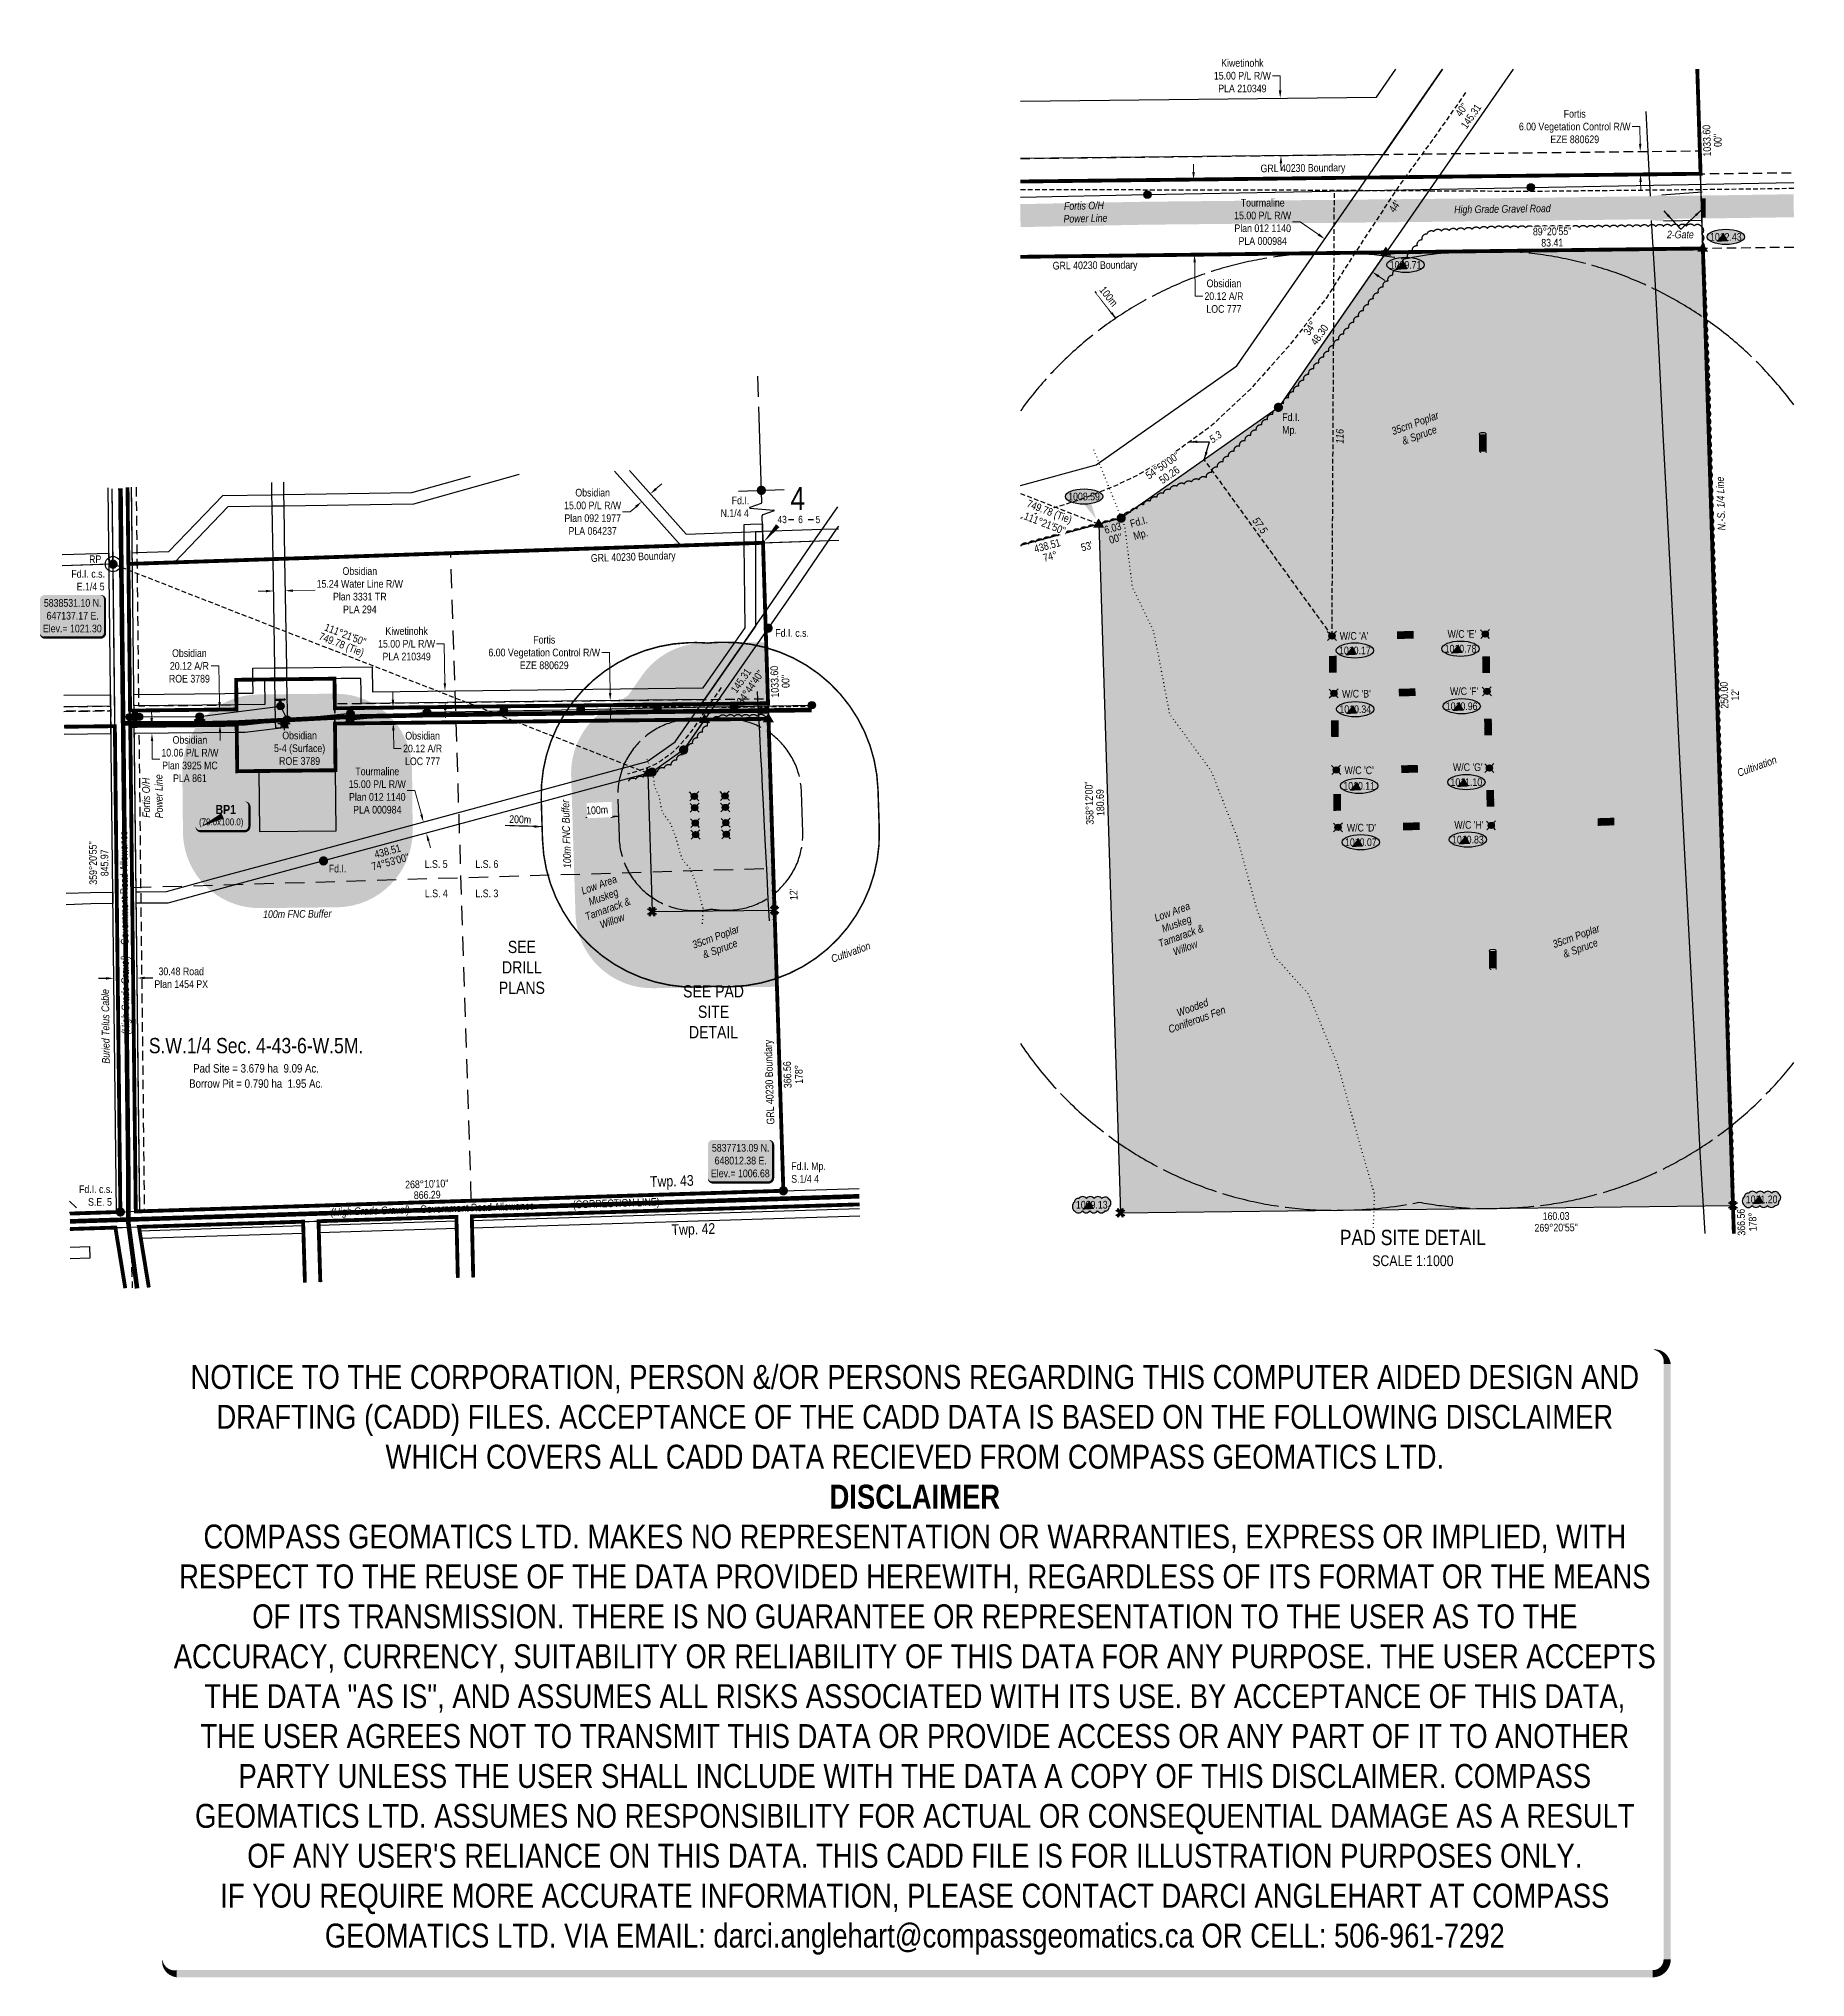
# Model space of a CAD drawing. Extents: x 647040 to 649347, y 5836686 to 5839217.
import ezdxf
from ezdxf.enums import TextEntityAlignment as Align

# ---------------------------------------------------------------- set-up
doc = ezdxf.new("R2010")
doc.units = 0
doc.header["$LTSCALE"] = 5
doc.header["$PDMODE"] = 34
doc.header["$PDSIZE"] = 0.03
for name, pattern in [('0', [1, 1, 0]), ('CENTERLINEX3', [5, 2.5, -1, 0.5, -1]), ('foc-ACCESSROAD', [3.75, 2.5, -1.25]), ('foc-BUFFER', [16.75, 15, -1.75]), ('foc-FLOWLINE', [3.75, 2.5, -1.25]), ('foc-LSD', [8, 5, -3]), ('foc-QUARTERLINE', [33, 25, -3, 2, -3]), ('foc-TIELINE', [1.875, 1.25, -0.625]), ('foc-TOPO', [1, 0.2, -0.8]), ('UG_PIPE', [1.875, 1.25, -0.625])]:
    doc.linetypes.add(name, pattern=pattern)
doc.layers.get('Defpoints').update_dxf_attribs({"color": 9})
for name, color, linetype in [('10', 1, 'Continuous'), ('35', 37, 'Continuous'), ('9', 3, 'Continuous'), ('AS-FENCE', 48, 'foc-FENCE'), ('AS-PIPE-UG', 44, 'UG_PIPE'), ('AS-POWER', 104, 'foc-POWER'), ('AS-POWER-EXISTING-ANC', 72, 'Continuous'), ('AS-POWER-EXISTING-PP', 72, 'Continuous'), ('AS-POWER-T', 104, 'Continuous'), ('AS-ROADS', 254, 'Continuous'), ('AS-TELUS', 224, 'foc-TEL'), ('AUX-BUFFER', 7, 'foc-BUFFER'), ('C-AR', 13, 'foc-ACCESSROAD'), ('C-FLOWLINE', 13, 'foc-FLOWLINE'), ('C-RW', 13, 'Continuous'), ('C-SYMBOL', 7, 'Continuous'), ('C-WS', 13, 'foc-ACCESSROAD'), ('D-TXT', 6, 'Continuous'), ('DETAIL-T', 7, 'Continuous'), ('F-EZE', 190, 'foc-FLOWLINE'), ('F-RW', 190, 'Continuous'), ('F-WS-S', 8, 'Continuous'), ('L-AREAREQUIRED', 7, 'Continuous'), ('L-BD', 7, 'Continuous'), ('L-BD1', 253, 'Continuous'), ('L-DETAIL-T', 3, 'Continuous'), ('L-MON', 1, 'Continuous'), ('L-MON-T', 1, 'Continuous'), ('L-QSEC', 8, 'foc-QUARTERLINE'), ('L-ROAD-T', 7, 'Continuous'), ('L-SEC', 7, 'Continuous'), ('L-SECLBL', 7, 'Continuous'), ('L-SECTION-LSD', 7, 'foc-LSD'), ('L-TIE', 7, 'foc-TIELINE'), ('L-TITLEDB', 4, 'Continuous'), ('L-TITLEDB-T', 4, 'Continuous'), ('P-BUFFER-H 30m', 51, 'Continuous'), ('P-BUFFER-T', 40, 'Continuous'), ('P-ELEVATION', 7, 'Continuous'), ('P-PROPOSED', 10, 'Continuous'), ('P-PROPOSED-H', 21, 'Continuous'), ('P-TEMP-BLOCKS', 250, 'Continuous'), ('P-TEMP-H', 41, 'Continuous'), ('P-TEMP_BORROW PIT', 46, 'Continuous'), ('T-BUSH', 110, '0'), ('T-BUSH-T', 110, 'Continuous'), ('T-GENERAL', 48, 'foc-TOPO'), ('T-TIE', 201, 'foc-TIELINE'), ('WETLAND-T', 146, 'Continuous')]:
    doc.layers.add(name, color=color, linetype=linetype)
for name, color, linetype, lineweight in [('AS-GENERAL', 48, 'Continuous', 18), ('C-AR-T', 13, 'Continuous', 9), ('C-RW-T', 13, 'Continuous', 9), ('C-WS-T', 13, 'Continuous', 9), ('F-EZE-T', 190, 'Continuous', 9), ('F-RW-T', 190, 'Continuous', 9), ('T-TEXT', 48, 'Continuous', 18), ('T-TIE-T', 201, 'Continuous', 18)]:
    doc.layers.add(name, color=color, linetype=linetype, lineweight=lineweight)
doc.layers.add('AS-TRAPPER BOUNDARY', color=7, linetype='CENTERLINEX3', true_color=0xb85c00, transparency=0.6)
doc.layers.add('AS-TRAPPER-T', color=7, linetype='Continuous', true_color=0xc26100)
doc.layers.add('DISCLAIMER', color=7, linetype='Continuous', plot=False)
doc.styles.add('100L', font='ARIALN.TTF', dxfattribs={"height": 11})
doc.styles.add('175L', font='ARIALN.TTF', dxfattribs={"height": 20})
doc.styles.add('80', font='ARIALN.TTF', dxfattribs={"height": 10})
doc.styles.add('80CG', font='ARIALN.TTF', dxfattribs={"height": 10})
doc.styles.add('80L', font='ARIALN.TTF', dxfattribs={"height": 10})
doc.styles.add('80LS', font='ARIALNI.TTF', dxfattribs={"height": 10})
doc.styles.add('BOLD', font='ARIALNB.TTF')
doc.styles.add('foc-LtypeFont', font='ARIALN.TTF', dxfattribs={"height": 7.35})
doc.styles.add('SIMPLEX', font='ARIALN.TTF')
doc.linetypes.add('foc-FENCE', pattern='A,10,-1,["X",foc-LtypeFont,S=0.2,R=0,X=-0.625,Y=-0.75],-1.24', length=12.24)
doc.linetypes.add('foc-POWER', pattern='A,6,-1,["P",foc-LtypeFont,S=0.2,R=0,X=-0.625,Y=-0.75],-1.24,4', length=12.24)
doc.linetypes.add('foc-POWER-NOLINE', pattern='A,0,-4,["P",foc-LtypeFont,S=0.2,R=0,X=-0.625,Y=-0.75],-8.24', length=12.24)
doc.linetypes.add('foc-TEL', pattern='A,2,-1,["T",foc-LtypeFont,S=0.2,R=0,X=-0.425,Y=-0.75],-1.24,8', length=12.24)
doc.linetypes.add('foc-TEL-NOLINE', pattern='A,0,-2,["T",foc-LtypeFont,S=0.2,R=0,X=-0.425,Y=-0.75],-10.24', length=12.24)
doc.dimstyles.new('CG2011', dxfattribs={"dimscale": 5, "dimtxt": 9, "dimasz": 2, "dimexe": 0.2, "dimexo": 0.0625, "dimgap": 0.5, "dimtad": 0, "dimtih": 1, "dimtoh": 1, "dimzin": 0, "dimdsep": 46, "dimtxsty": '80CG', "dimcen": 0.1, "dimse1": 1, "dimse2": 1, "dimclrd": 256, "dimclrt": 256, "dimaunit": 1, "dimadec": 4, "dimazin": 0, "dimtfac": 0.06, "dimtofl": 0, "dimtmove": 0, "dimatfit": 1, "dimfxl": 0.2, "dimtolj": 1, "dimtzin": 0, "dimlwd": -1, "dimarcsym": 0})
doc.dimstyles.new('Compass 5 000', dxfattribs={"dimscale": 5, "dimtxt": 9, "dimasz": 2, "dimexe": 0.2, "dimexo": 0.0625, "dimgap": 0.5, "dimtad": 0, "dimtih": 1, "dimtoh": 1, "dimzin": 0, "dimdsep": 46, "dimtxsty": '80CG', "dimcen": 0.1, "dimse1": 1, "dimse2": 1, "dimclrd": 256, "dimclrt": 256, "dimaunit": 1, "dimadec": 4, "dimazin": 0, "dimtfac": 0.06, "dimtofl": 0, "dimtmove": 0, "dimatfit": 1, "dimfxl": 0.2, "dimtolj": 1, "dimtzin": 0, "dimlwd": -1, "dimarcsym": 0})

msp = doc.modelspace()

# ---------------------------------------------------------------- texts
at = {"layer": 'AS-POWER-T', "char_height": 9.98952, "attachment_point": 1, "style": '80L'}
for insert, rotation in [((648374.46, 5839003.487), 1.170639), ((647175.707, 5838195.925), 90.651944)]:
    msp.add_mtext_dynamic_manual_height_columns('\\pi4.1608;{\\fArial Narrow|b0|i1|c0|p34;Fortis O/H\\P\\pi0.06889; Power Line}', width=60.27934, gutter_width=49.979, heights=[0], dxfattribs=dict(at, insert=insert, rotation=rotation))
at = {"layer": 'AS-TELUS', "insert": (647122.959, 5837878.68), "char_height": 9.98952, "attachment_point": 1, "rotation": 90.651944, "style": '80L'}
msp.add_mtext_dynamic_manual_height_columns('\\pi0.3127,t130.18;{\\fArial Narrow|b0|i1|c0|p34;Buried Telus Cable}', width=97.16125, gutter_width=49.979, heights=[0], dxfattribs=at)
at = {"layer": 'AS-TRAPPER-T', "color": 52, "true_color": 0xbadd22, "style": '80L'}
for rotation, p in [(0.701948, (648635.475, 5839042.669)), (0.701948, (648364.081, 5838915.747)), (1.907482, (647761.215, 5838534.004)), (91.799722, (648000.71, 5837799.693))]:
    msp.add_text('GRL 40230 Boundary', height=9.99126, rotation=rotation, dxfattribs=at).set_placement(p)
at = {"layer": 'AUX-BUFFER', "insert": (647683.244, 5838202.455), "char_height": 9.9942, "attachment_point": 3, "rotation": 358.226385, "style": '80L'}
msp.add_mtext_dynamic_manual_height_columns('200m', width=34.22456, gutter_width=224.934, heights=[0], dxfattribs=at)
at = {"layer": 'C-SYMBOL', "color": 3, "style": '175L'}
msp.add_text('S.W.1/4 Sec. 4-43-6-W.5M.', height=19.99422, dxfattribs=at).set_placement((647323.943, 5837886.584), align=Align.BOTTOM_CENTER)
at = {"layer": 'C-WS-T', "insert": (647380.772, 5838290.735), "char_height": 9.99711, "attachment_point": 5, "style": '80CG'}
msp.add_mtext('\\A1;Obsidian\\P5-4 (Surface)\\PROE 3789', dxfattribs=at)
at = {"layer": 'D-TXT', "color": 3, "char_height": 13.996, "attachment_point": 1, "rotation": 1.770808, "style": '80L'}
for s, insert in [('Twp. 43', (647838.041, 5837731.991)), ('Twp. 42', (647866.187, 5837669.139))]:
    msp.add_mtext_dynamic_manual_height_columns(s, width=101.3954, gutter_width=47.5, heights=[0], dxfattribs=dict(at, insert=insert))
at = {"layer": 'L-AREAREQUIRED', "color": 5, "style": '100L'}
for s, p in [('Pad Site = 3.679 ha  9.09 Ac.', (647323.943, 5837864.091)), ('Borrow Pit = 0.790 ha  1.95 Ac.', (647323.943, 5837844.258))]:
    msp.add_text(s, height=10.99682, dxfattribs=at).set_placement(p, align=Align.BOTTOM_CENTER)
at = {"layer": 'L-BD', "style": '80L'}
for s, height, rotation, p in [("40''", 9.9971, 55.2554, (648897.851, 5839124.297)), ('145.31', 9.9971, 55.2554, (648910.173, 5839115.75)), ('1033.60', 9.9971, 91.7997, (649218.031, 5839083.896)), ("00''", 9.9971, 91.7997, (649232.27, 5839084.343)), ("44'", 9.9971, 55.2554, (648810.366, 5838998.205)), ('83.41', 9.9971, 0.6612, (649016.221, 5838950.81)), ('438.51', 9.9971, 15.1169, (648356.836, 5838555.217)), ('6.03', 9.9971, 15.1169, (648442.449, 5838578.33)), ("00''", 9.9971, 15.1169, (648446.164, 5838564.577)), ('74°', 9.9971, 15.1169, (648360.551, 5838541.464)), ("53'", 9.9971, 15.1169, (648408.43, 5838554.39)), ('749.78 (Tie)', 9.99711, 338.6357, (647435.089, 5838425.295)), ("111°21'50''", 9.99711, 338.6357, (647440.551, 5838439.26)), ('145.31', 9.9971, 55.2554, (647957.052, 5838379.023)), ('1033.60', 9.9971, 91.7997, (648001.005, 5838377.63)), ("00''", 9.9971, 91.7997, (648015.244, 5838378.077)), ('250.00', 9.9971, 91.7997, (649240.778, 5838359.989)), ("12'", 9.9971, 91.7997, (649255.016, 5838360.437)), ("358°12'00''", 9.99711, 91.7997, (648411.777, 5838219.318)), ('180.69', 9.9971, 91.7997, (648426.016, 5838219.766)), ("359°20'55''", 9.99711, 90.6519, (647111.068, 5838141.038)), ('845.97', 9.9971, 90.6519, (647126.062, 5838141.209)), ('438.51', 9.9971, 15.1169, (647495.625, 5838156.448)), ("74°53'00''", 9.9971, 15.1169, (647499.34, 5838142.695)), ("12'", 9.9971, 91.7997, (648025.696, 5838100.085)), ('366.56', 9.9971, 91.7997, (648017.627, 5837864.562)), ('178°', 9.9971, 91.7997, (648032.615, 5837865.033)), ("268°10'10''", 9.99711, 1.8303, (647546.96, 5837721.973)), ('866.29', 9.9971, 1.8303, (647547.415, 5837707.734)), ('160.03', 9.9971, 0.6612, (649021.291, 5837680.044)), ('366.56', 9.9971, 91.7997, (649262.895, 5837672.004)), ('178°', 9.9971, 91.7997, (649277.883, 5837672.475)), ("269°20'55''", 9.99711, 0.6612, (649021.464, 5837665.05))]:
    msp.add_text(s, height=height, rotation=rotation, dxfattribs=at).set_placement(p, align=Align.MIDDLE)
at = {"layer": 'L-BD', "color": 3, "char_height": 9.98835, "attachment_point": 5, "style": '80L', "bg_fill": 1, "box_fill_scale": 1, "bg_fill_color": 21, "bg_fill_transparency": 0}
for s, insert, rotation in [('{\\fArial Narrow|b1|i0|c0|p34;100.0}', (648925.643, 5838689.757), 90.701944), ('{\\fArial Narrow|b1|i0|c0|p34;40.0}', (648824.474, 5838438.571), 1.799714), ('{\\fArial Narrow|b1|i0|c0|p34;15.0}', (648729.9, 5838400.499), 90.701944), ('{\\fArial Narrow|b1|i0|c0|p34;15.0}', (648929.957, 5838400.018), 90.701944), ('{\\fArial Narrow|b1|i0|c0|p34;40.0}', (648826.83, 5838363.616), 1.799714), ('{\\fArial Narrow|b1|i0|c0|p34;20.0}', (648732.544, 5838316.37), 90.701944), ('{\\fArial Narrow|b1|i0|c0|p34;20.0}', (648932.515, 5838318.594), 90.701944), ('{\\fArial Narrow|b1|i0|c0|p34;40.0}', (648829.97, 5838263.676), 1.799714), ('{\\fArial Narrow|b1|i0|c0|p34;15.0}', (648935.441, 5838225.466), 90.701944), ('{\\fArial Narrow|b1|i0|c0|p34;15.0}', (648735.572, 5838219.999), 90.701944), ('{\\fArial Narrow|b1|i0|c0|p34;40.0}', (648832.325, 5838188.721), 1.799714), ('{\\fArial Narrow|b1|i0|c0|p34;60.0}', (649086.438, 5838194.707), 1.799714), ('{\\fArial Narrow|b1|i0|c0|p34;100.0}', (648938.699, 5838015.062), 90.701944)]:
    msp.add_mtext_dynamic_manual_height_columns(s, width=21.80666, gutter_width=49.951, heights=[0], dxfattribs=dict(at, insert=insert, rotation=rotation))
at = {"layer": 'L-BD', "char_height": 9.99185, "attachment_point": 4, "style": '80L', "bg_fill": 1, "box_fill_scale": 1.15, "bg_fill_color": 21, "bg_fill_transparency": 0}
for s, width, insert in [("\\pi0.12834;W/C 'A'", 36.98661, (648738.617, 5838437.384)), ("\\pi0.12834;W/C 'E'", 36.98661, (648879.399, 5838439.922)), ("\\pi0.12834;W/C 'B'", 36.98661, (648741.656, 5838361.871)), ("\\pi0.12834;W/C 'F'", 36.34594, (648882.608, 5838365.125)), ("\\pi0.12834;W/C 'C'", 37.61366, (648744.944, 5838261.932)), ("\\pi0.12834;W/C 'G'", 38.26115, (648886.517, 5838265.97)), ("\\pi0.12834;W/C 'D'", 37.61366, (648747.925, 5838187.025)), ("\\pi0.12834;W/C 'H'", 37.61366, (648888.28, 5838190.633))]:
    msp.add_mtext_dynamic_manual_height_columns(s, width=width, gutter_width=49.951, heights=[0], dxfattribs=dict(at, insert=insert))
at = {"layer": 'L-BD', "insert": (647969.374, 5838370.477), "char_height": 9.9971, "width": 37.10537, "attachment_point": 5, "rotation": 55.2554, "style": '80L', "bg_fill": 1, "box_fill_scale": 1.15, "bg_fill_color": 51, "bg_fill_transparency": 0}
msp.add_mtext("34°44'40''", dxfattribs=at)
at = {"layer": 'L-BD1', "insert": (649231.236, 5838610.076), "char_height": 9.99711, "width": 110.96055, "attachment_point": 2, "rotation": 91.799722, "style": '80L'}
msp.add_mtext('{\\fArial Narrow|b0|i1|c0|p34;N.-S. 1/4 Line}', dxfattribs=at)
at = {"layer": 'L-DETAIL-T', "char_height": 15.99538, "attachment_point": 5, "style": '80CG'}
for s, insert, width in [('SEE DRILL PLANS', (647670.999, 5838004.636), 93.15354), ('SEE PAD SITE DETAIL', (647921.203, 5837946.806), 109.44352)]:
    msp.add_mtext(s, dxfattribs=dict(at, insert=insert, width=width))
at = {"layer": 'L-MON-T', "attachment_point": 1, "style": '80L'}
for s, width, insert, char_height in [('Fd.I. Mp.', 22.03771, (648663.688, 5838727.948), 9.9942), ('\\pi23.346;Fd.I.\\P\\pi8.8185;N.1/4 4', 44.31642, (647921.616, 5838619.309), 9.99423), ('\\pi1.0736;Fd.I. c.s.\\P\\pi8.1432;E.1/4 5', 43.04803, (647081.704, 5838523.508), 9.99423), ('\\pi1.0736;Fd.I. c.s.', 43.04803, (648000.779, 5838446.246), 9.99423), ('\\pi1.0676;Fd.I.', 22.03771, (647417.841, 5838138.606), 9.99423), ('Fd.I. Mp.\\PS.1/4 4', 44.31642, (648022.638, 5837750.24), 9.9942), ('\\pi1.0736;Fd.I. c.s.\\P\\pi12.854;S.E. 5', 43.04803, (647091.745, 5837720.193), 9.99423)]:
    msp.add_mtext_dynamic_manual_height_columns(s, width=width, gutter_width=50, heights=[0], dxfattribs=dict(at, insert=insert, char_height=char_height))
at = {"layer": 'L-MON-T', "insert": (648463.909, 5838588.508), "char_height": 9.9942, "attachment_point": 1, "rotation": 15.116944, "style": '80L'}
msp.add_mtext_dynamic_manual_height_columns('Fd.I. Mp.', width=22.03771, gutter_width=50, heights=[0], dxfattribs=at)
at = {"layer": 'L-ROAD-T', "style": '80L'}
for s, rotation, p in [('Government Road Allowance', 90.651948, (647151.646, 5838108.539)), ('(CORRECTION LINE)', 1.830258, (647794.128, 5837696.941)), ('Government Road Allowance', 1.770814, (647612.789, 5837691.233))]:
    msp.add_text(s, height=9.99711, rotation=rotation, dxfattribs=at).set_placement(p, align=Align.MIDDLE_CENTER)
at = {"layer": 'P-BUFFER-T', "char_height": 9.99191, "attachment_point": 1, "style": '80L'}
for insert, rotation in [((647725.354, 5838133.221), 91.799722), ((647332.227, 5838079.009), 0.590002)]:
    msp.add_mtext_dynamic_manual_height_columns('\\pi0.91155;{\\fArial Narrow|b0|i1|c0|p34;100m FNC Buffer}', width=90.17584, gutter_width=50, heights=[0], dxfattribs=dict(at, insert=insert, rotation=rotation))
at = {"layer": 'T-BUSH-T', "char_height": 9.99711, "attachment_point": 2, "rotation": 20, "style": '80LS'}
for s, insert, width in [('35cm Poplar & Spruce', (648835.389, 5838719.946), 65.38806), ('{\\C48;Low Area\\PMuskeg}\\PTamarack &\\PWillow', (647769.947, 5838117.251), 61.6579), ('{\\C48;Low Area\\PMuskeg}\\PTamarack &\\PWillow', (648518.289, 5838082.009), 61.6579), ('35cm Poplar & Spruce', (647922.322, 5838049.43), 65.38806), ('35cm Poplar & Spruce', (649045.583, 5838050.164), 65.38806)]:
    msp.add_mtext(s, dxfattribs=dict(at, insert=insert, width=width))
at = {"layer": 'T-TEXT', "style": '80LS'}
for s, height, rotation, p in [('Cultivation', 10, 20, (649283.464, 5838267.358)), ('Cultivation', 10, 20, (648100.298, 5838024.591)), ('(High Grade Gravel)', 9.99711, 90.651948, (647153.239, 5837968.588)), ('(High Grade Gravel)', 9.99711, 1.770814, (647472.896, 5837686.908))]:
    msp.add_text(s, height=height, rotation=rotation, dxfattribs=at).set_placement(p, align=Align.MIDDLE_CENTER)
at = {"layer": 'T-TEXT', "insert": (648951.115, 5838999.869), "char_height": 9.99711, "width": 126.70049, "attachment_point": 2, "rotation": 0.775964, "style": '80LS'}
msp.add_mtext('High Grade Gravel Road', dxfattribs=at)
at = {"layer": 'T-TEXT', "insert": (649183.508, 5838966.466), "char_height": 9.99065, "width": 24.63355, "attachment_point": 2, "style": '80L'}
msp.add_mtext('{\\fArial Narrow|b0|i1|c0|p34;2-Gate}', dxfattribs=at)
at = {"layer": 'T-TIE-T', "char_height": 9.9849, "width": 12.83639, "attachment_point": 2, "style": '80L'}
for s, insert, rotation in [('{\\fArial Narrow|b0|i1|c0|p34;5.3}', (648573.567, 5838701.339), 35.166667), ('{\\fArial Narrow|b0|i1|c0|p34;116}', (648733.82, 5838698.035), 89.694738), ('{\\fArial Narrow|b0|i1|c0|p34;57.5}', (648638.774, 5838584.726), 305.934219)]:
    msp.add_mtext(s, dxfattribs=dict(at, insert=insert, rotation=rotation))
at = {"layer": 'WETLAND-T', "insert": (648544.756, 5837957.109), "char_height": 9.99464, "width": 78.10037, "attachment_point": 2, "rotation": 20, "style": '80LS'}
msp.add_mtext('Wooded Coniferous Fen', dxfattribs=at)

# ---------------------------------------------------------------- blocks, each defined once
blk = doc.blocks.new('L-SECLBL')
at = {"layer": '9', "color": 7}
for p, q in [((-5.1, -27.8), (-12.3, -27.8)), ((20.7, -27.8), (13.5, -27.8))]:
    blk.add_line(p, q, dxfattribs=at)
at = {"layer": '10', "color": 2, "style": 'SIMPLEX'}
blk.add_attdef('SEC', text='', height=30, dxfattribs=at).set_placement((0, 0), align=Align.MIDDLE)
at = {"layer": '10', "color": 5, "style": '80L'}
blk.add_attdef('TWP', text='', height=9.5, dxfattribs=at).set_placement((-14.4, -27.4), align=Align.MIDDLE_RIGHT)
blk.add_attdef('RGE', text='', height=9.5, dxfattribs=at).set_placement((3.6, -27.4), align=Align.MIDDLE_CENTER)
blk.add_attdef('MER', text='', height=9.5, dxfattribs=at).set_placement((23.2, -27.4), align=Align.MIDDLE_LEFT)
blk = doc.blocks.new('fdia')
at = {"color": 255, "const_width": 1}
blk.add_lwpolyline([(-0.5, 0, 1), (0.5, 0, 1)], format="xyb", close=True, dxfattribs=at)
blk = doc.blocks.new('Fdiaa')
blk.add_blockref('fdia', (0, 0))
blk = doc.blocks.new('fdib')
at = {"color": 1, "const_width": 1.6}
blk.add_lwpolyline([(-0.4, 0, 1), (0.4, 0, 1)], format="xyb", close=True, dxfattribs=at)
at = {"color": 1}
blk.add_circle((0, 0), 0.8, dxfattribs=at)
blk = doc.blocks.new('Fdibb')
blk.add_blockref('fdib', (0, 0))
blk = doc.blocks.new('fdicc')
for name in ['Fdibb', 'Fdiaa']:
    blk.add_blockref(name, (0, 0))
blk = doc.blocks.new('FDI')
blk.add_blockref('fdicc', (0, 0))
blk = doc.blocks.new('*D420')
at = {"layer": 'Defpoints', "color": 0, "transparency": 16777216}
for p in [(647741.8, 5838352.4), (647741.9, 5838346.4), (647786.4, 5838353.1)]:
    blk.add_point(p, dxfattribs=at)
at = {"layer": 'F-EZE-T', "transparency": 16777216}
for p, q in [((647785.4, 5838415.7), (647775.4, 5838415.7)), ((647786.2, 5838363.1), (647785.4, 5838415.7)), ((647786.6, 5838337.1), (647786.8, 5838327.1))]:
    blk.add_line(p, q, dxfattribs=at)
for points in [[(647787.9, 5838363.1), (647784.5, 5838363.1), (647786.4, 5838353.1)], [(647788.3, 5838337.1), (647785, 5838337.1), (647786.5, 5838347.1)]]:
    blk.add_solid(points, dxfattribs=at)
at = {"layer": 'F-EZE-T', "transparency": 16777216, "insert": (647700.2, 5838415.7), "char_height": 10, "attachment_point": 5, "style": '80CG'}
blk.add_mtext('\\A1;Fortis\\P6.00 Vegetation Control R/W\\PEZE 880629', dxfattribs=at)
blk = doc.blocks.new('*D421')
at = {"layer": 'C-AR-T', "transparency": 16777216}
for p, q in [((647502.6, 5838354.1), (647502.5, 5838364)), ((647503.3, 5838313.9), (647503.6, 5838290.4)), ((647503.6, 5838290.4), (647513.6, 5838290.4))]:
    blk.add_line(p, q, dxfattribs=at)
for points in [[(647504.3, 5838354.1), (647501, 5838354), (647502.8, 5838344.1)], [(647504.9, 5838314), (647501.6, 5838313.9), (647503.1, 5838323.9)]]:
    blk.add_solid(points, dxfattribs=at)
at = {"layer": 'Defpoints', "color": 0, "transparency": 16777216}
for p in [(647693.4, 5838347.1), (647503.1, 5838323.9), (647693.7, 5838326.9)]:
    blk.add_point(p, dxfattribs=at)
at = {"layer": 'C-AR-T', "transparency": 16777216, "insert": (647541.4, 5838290.4), "char_height": 10, "attachment_point": 5, "style": '80CG'}
blk.add_mtext('\\A1;Obsidian\\P20.12 A/R\\PLOC 777', dxfattribs=at)
blk = doc.blocks.new('*D422')
at = {"layer": 'C-RW-T', "transparency": 16777216}
for p, q in [((647336.7, 5838496), (647326.7, 5838495.8)), ((647372, 5838496.5), (647401.3, 5838497))]:
    blk.add_line(p, q, dxfattribs=at)
for points in [[(647336.7, 5838497.6), (647336.8, 5838494.3), (647346.7, 5838496.1)], [(647371.9, 5838498.2), (647372, 5838494.9), (647362, 5838496.4)]]:
    blk.add_solid(points, dxfattribs=at)
at = {"layer": 'Defpoints', "color": 0, "transparency": 16777216}
for p in [(647346.8, 5838492.8), (647362, 5838496.4), (647362, 5838493)]:
    blk.add_point(p, dxfattribs=at)
at = {"layer": 'C-RW-T', "transparency": 16777216, "insert": (647459.4, 5838497), "char_height": 10, "attachment_point": 5, "style": '80CG'}
blk.add_mtext('\\A1;Obsidian\\P15.24 Water Line R/W\\PPlan 3331 TR\\PPLA 294', dxfattribs=at)
blk = doc.blocks.new('*D423')
at = {"layer": 'C-RW-T', "transparency": 16777216}
for p, q in [((647187.7, 5838330.1), (647187.5, 5838340.1)), ((647188.1, 5838300.1), (647188.5, 5838276.6)), ((647188.5, 5838276.6), (647198.5, 5838276.6))]:
    blk.add_line(p, q, dxfattribs=at)
for points in [[(647189.3, 5838330.1), (647186, 5838330.1), (647187.8, 5838320.1)], [(647189.8, 5838300.1), (647186.5, 5838300.1), (647188, 5838310.1)]]:
    blk.add_solid(points, dxfattribs=at)
at = {"layer": 'Defpoints', "color": 0, "transparency": 16777216}
for p in [(647188, 5838310.1), (647229.1, 5838320.8), (647229.3, 5838310.7)]:
    blk.add_point(p, dxfattribs=at)
at = {"layer": 'C-RW-T', "transparency": 16777216, "insert": (647237.6, 5838276.6), "char_height": 10, "attachment_point": 5, "style": '80CG'}
blk.add_mtext('\\A1;Obsidian\\P10.06 P/L R/W\\PPlan 3925 MC\\PPLA 861', dxfattribs=at)
blk = doc.blocks.new('*D424')
at = {"layer": 'Defpoints', "color": 0, "transparency": 16777216}
for p in [(647570.6, 5838365.6), (647834.1, 5838369.8), (647834.4, 5838354.8)]:
    blk.add_point(p, dxfattribs=at)
at = {"layer": 'F-RW-T', "transparency": 16777216}
for p, q in [((647569.6, 5838427.1), (647559.6, 5838427.1)), ((647570.4, 5838375.6), (647569.6, 5838427.1)), ((647571, 5838340.6), (647571.2, 5838330.6))]:
    blk.add_line(p, q, dxfattribs=at)
for points in [[(647572.1, 5838375.7), (647568.8, 5838375.6), (647570.6, 5838365.6)], [(647572.7, 5838340.7), (647569.3, 5838340.6), (647570.8, 5838350.6)]]:
    blk.add_solid(points, dxfattribs=at)
at = {"layer": 'F-RW-T', "transparency": 16777216, "insert": (647520.5, 5838427.1), "char_height": 10, "attachment_point": 5, "style": '80CG'}
blk.add_mtext('\\A1;Kiwetinohk\\P15.00 P/L R/W\\PPLA 210349', dxfattribs=at)
blk = doc.blocks.new('*D425')
at = {"layer": 'C-WS-T', "transparency": 16777216}
for p, q in [((647275.5, 5838398.2), (647265.5, 5838398.2)), ((647276.3, 5838351.3), (647275.5, 5838398.2)), ((647276.9, 5838311.1), (647277.1, 5838301.1))]:
    blk.add_line(p, q, dxfattribs=at)
for points in [[(647277.9, 5838351.3), (647274.6, 5838351.2), (647276.4, 5838341.3)], [(647278.6, 5838311.2), (647275.2, 5838311.1), (647276.7, 5838321.1)]]:
    blk.add_solid(points, dxfattribs=at)
at = {"layer": 'Defpoints', "color": 0, "transparency": 16777216}
for p in [(647276.4, 5838341.3), (647280.6, 5838341.3), (647280.9, 5838321.2)]:
    blk.add_point(p, dxfattribs=at)
at = {"layer": 'C-WS-T', "transparency": 16777216, "insert": (647236.9, 5838398.2), "char_height": 10, "attachment_point": 5, "style": '80CG'}
blk.add_mtext('\\A1;Obsidian\\P20.12 A/R\\PROE 3789', dxfattribs=at)
blk = doc.blocks.new('*D426')
at = {"layer": 'C-WS-T', "transparency": 16777216}
for p, q in [((647846.1, 5838629.4), (647853.6, 5838636.1)), ((647812.5, 5838599.4), (647802.5, 5838599.4)), ((647820, 5838606.1), (647812.5, 5838599.4))]:
    blk.add_line(p, q, dxfattribs=at)
for points in [[(647818.8, 5838607.3), (647821.1, 5838604.8), (647827.4, 5838612.7)], [(647845, 5838630.7), (647847.2, 5838628.2), (647838.7, 5838622.8)]]:
    blk.add_solid(points, dxfattribs=at)
at = {"layer": 'Defpoints', "color": 0, "transparency": 16777216}
for p in [(647827.4, 5838612.7), (647841.8, 5838619.2), (647830.6, 5838609.2)]:
    blk.add_point(p, dxfattribs=at)
at = {"layer": 'C-WS-T', "transparency": 16777216, "insert": (647763.4, 5838599.4), "char_height": 10, "attachment_point": 5, "style": '80CG'}
blk.add_mtext('\\A1;Obsidian\\P15.00 P/L R/W\\PPlan 092 1977\\PPLA 064237', dxfattribs=at)
blk = doc.blocks.new('*D430')
at = {"layer": 'Defpoints', "color": 0, "transparency": 16777216}
for p in [(647524.9, 5838189.8), (647542.4, 5838194.5), (647528.8, 5838175.3)]:
    blk.add_point(p, dxfattribs=at)
at = {"layer": 'F-RW-T', "transparency": 16777216}
for p, q in [((647531.3, 5838235.5), (647521.3, 5838235.5)), ((647539.8, 5838204.2), (647531.3, 5838235.5)), ((647548.9, 5838170.4), (647551.5, 5838160.7))]:
    blk.add_line(p, q, dxfattribs=at)
for points in [[(647541.4, 5838204.6), (647538.2, 5838203.7), (647542.4, 5838194.5)], [(647550.5, 5838170.8), (647547.3, 5838169.9), (647546.3, 5838180)]]:
    blk.add_solid(points, dxfattribs=at)
at = {"layer": 'F-RW-T', "transparency": 16777216, "insert": (647482.2, 5838235.5), "char_height": 10, "attachment_point": 5, "style": '80CG'}
blk.add_mtext('\\A1;Tourmaline\\P15.00 P/L R/W\\PPlan 012 1140\\PPLA 000984', dxfattribs=at)
blk = doc.blocks.new('linebrk')
blk.add_lwpolyline([(0, 0.00175, -0.346152), (-0.00019, 0.0015), (-0.00314, 0.00055, 0.772575), (-0.00312, 0.00036), (0.00312, -0.00036, -0.772575), (0.00314, -0.00055), (0.00019, -0.0015, 0.346152), (0, -0.00175)], format="xyb")
blk = doc.blocks.new('*D434')
at = {"layer": 'Defpoints', "color": 0, "transparency": 16777216}
for p in [(647137.5, 5838044.4), (647168, 5838044.8), (647168.6, 5837990.8)]:
    blk.add_point(p, dxfattribs=at)
at = {"layer": 'L-TITLEDB-T', "transparency": 16777216}
for p, q in [((647128.1, 5837990.4), (647118.1, 5837990.3)), ((647178.6, 5837990.9), (647189.2, 5837991.1))]:
    blk.add_line(p, q, dxfattribs=at)
for points in [[(647128.1, 5837992), (647128.2, 5837988.7), (647138.1, 5837990.5)], [(647178.6, 5837992.6), (647178.6, 5837989.3), (647168.6, 5837990.8)]]:
    blk.add_solid(points, dxfattribs=at)
at = {"layer": 'L-TITLEDB-T', "transparency": 16777216, "insert": (647226.2, 5837991.1), "char_height": 10, "attachment_point": 5, "style": '80CG'}
blk.add_mtext('\\A1;30.48 Road\\PPlan 1454 PX', dxfattribs=at)
blk = doc.blocks.new('TRIA')
blk.add_hatch(color=255).paths.add_polyline_path([(-0.04, 1.52), (-1.47, -0.87), (1.39, -0.87)])
blk = doc.blocks.new('TRIAA')
blk.add_blockref('TRIA', (0, 0))
blk = doc.blocks.new('TRIB')
at = {"color": 1}
blk.add_lwpolyline([(-1.12, -0.67), (-0.04, 1.13), (1.04, -0.67)], close=True, dxfattribs=at)
blk = doc.blocks.new('TRIBB')
blk.add_blockref('TRIB', (0, 0))
blk = doc.blocks.new('TRICC')
for name in ['TRIAA', 'TRIBB']:
    blk.add_blockref(name, (0, 0))
blk = doc.blocks.new('plspike')
blk.add_blockref('TRICC', (0, 0))
blk = doc.blocks.new('GAS')
h = blk.add_hatch(color=255)
h.dxf.hatch_style = 1
edge = h.paths.add_edge_path()
edge.add_arc((0, 0), 0.9, 0, 360)
for p, q in [((-0.81, 0), (-1.62, 0)), ((-0.57, 0.57), (-1.14, 1.14)), ((0, 0.81), (0, 1.62)), ((0.57, 0.57), (1.14, 1.14)), ((1.62, 0), (0.81, 0)), ((-0.57, -0.57), (-1.14, -1.14)), ((0, -0.81), (0, -1.62)), ((1.14, -1.14), (0.57, -0.57))]:
    blk.add_line(p, q)
blk.add_circle((0, 0), 0.8)
blk = doc.blocks.new('WC')
at = {"layer": 'L-MON'}
h = blk.add_hatch(color=255, dxfattribs=at)
h.dxf.hatch_style = 1
edge = h.paths.add_edge_path()
edge.add_arc((0, 0), 0.9, 0, 360)
at = {"layer": 'L-MON', "color": 240, "flags": 128}
for points in [[(-0.62, 0.5), (-1.23, 1.12)], [(0.52, 0.61), (1.13, 1.21)], [(-1.18, -1.18), (-0.56, -0.57)], [(1.16, -1.18), (0.56, -0.57)]]:
    blk.add_lwpolyline(points, dxfattribs=at)
at = {"layer": 'L-MON', "color": 240}
for radius in [0.8, 0.373]:
    blk.add_circle((0, 0), radius, dxfattribs=at)
blk = doc.blocks.new('*D497')
at = {"layer": 'Defpoints', "color": 0, "transparency": 16777216}
for p in [(648751.9, 5839002.9), (648719.2, 5838955.7), (648814.1, 5838959.7)]:
    blk.add_point(p, dxfattribs=at)
at = {"layer": 'F-RW-T', "transparency": 16777216}
for p, q in [((648687.3, 5838977.9), (648677.3, 5838977.9)), ((648711, 5838961.4), (648687.3, 5838977.9)), ((648789.6, 5838906.9), (648797.8, 5838901.2))]:
    blk.add_line(p, q, dxfattribs=at)
for points in [[(648711.9, 5838962.8), (648710, 5838960.1), (648719.2, 5838955.7)], [(648790.6, 5838908.3), (648788.7, 5838905.5), (648781.4, 5838912.6)]]:
    blk.add_solid(points, dxfattribs=at)
at = {"layer": 'F-RW-T', "transparency": 16777216, "insert": (648638.2, 5838977.9), "char_height": 10, "attachment_point": 5, "style": '80CG'}
blk.add_mtext('\\A1;Tourmaline\\P15.00 P/L R/W\\PPlan 012 1140\\PPLA 000984', dxfattribs=at)
blk = doc.blocks.new('*D498')
at = {"layer": 'Defpoints', "color": 0, "transparency": 16777216}
for p in [(649102, 5839069.5), (649131.1, 5839069.9), (649102.4, 5839039.5)]:
    blk.add_point(p, dxfattribs=at)
at = {"layer": 'F-EZE-T', "transparency": 16777216}
for p, q in [((649130.8, 5839102.3), (649120.8, 5839102.3)), ((649131, 5839079.9), (649130.8, 5839102.3)), ((649131.6, 5839029.9), (649131.7, 5839019.9))]:
    blk.add_line(p, q, dxfattribs=at)
for points in [[(649132.7, 5839079.9), (649129.4, 5839079.8), (649131.1, 5839069.9)], [(649133.3, 5839029.9), (649129.9, 5839029.8), (649131.5, 5839039.9)]]:
    blk.add_solid(points, dxfattribs=at)
at = {"layer": 'F-EZE-T', "transparency": 16777216, "insert": (649045.6, 5839102.3), "char_height": 10, "attachment_point": 5, "style": '80CG'}
blk.add_mtext('\\A1;Fortis\\P6.00 Vegetation Control R/W\\PEZE 880629', dxfattribs=at)
blk = doc.blocks.new('*D499')
at = {"layer": 'Defpoints', "color": 0, "transparency": 16777216}
for p in [(648537.9, 5839138.1), (648538.8, 5839063.1), (648662, 5839064.5)]:
    blk.add_point(p, dxfattribs=at)
at = {"layer": 'F-RW-T', "transparency": 16777216}
for p, q in [((648660.8, 5839168.7), (648650.8, 5839168.7)), ((648661, 5839149.5), (648660.8, 5839168.7)), ((648662.1, 5839054.5), (648662.2, 5839044.5))]:
    blk.add_line(p, q, dxfattribs=at)
for points in [[(648662.7, 5839149.5), (648659.3, 5839149.5), (648661.1, 5839139.5)], [(648663.7, 5839054.5), (648660.4, 5839054.5), (648662, 5839064.5)]]:
    blk.add_solid(points, dxfattribs=at)
at = {"layer": 'F-RW-T', "transparency": 16777216, "insert": (648611.7, 5839168.7), "char_height": 10, "attachment_point": 5, "style": '80CG'}
blk.add_mtext('\\A1;Kiwetinohk\\P15.00 P/L R/W\\PPLA 210349', dxfattribs=at)
blk = doc.blocks.new('*D500')
at = {"layer": 'C-AR-T', "transparency": 16777216}
for p, q in [((648547.9, 5839043.2), (648547.8, 5839053.2)), ((648549.4, 5838925.1), (648549.9, 5838880.9)), ((648549.9, 5838880.9), (648559.9, 5838880.9))]:
    blk.add_line(p, q, dxfattribs=at)
for points in [[(648549.6, 5839043.2), (648546.2, 5839043.2), (648548, 5839033.2)], [(648551, 5838925.1), (648547.7, 5838925.1), (648549.2, 5838935.1)]]:
    blk.add_solid(points, dxfattribs=at)
at = {"layer": 'Defpoints', "color": 0, "transparency": 16777216}
for p in [(648572.9, 5839033.5), (648549.2, 5838935.1), (648574.1, 5838935.4)]:
    blk.add_point(p, dxfattribs=at)
at = {"layer": 'C-AR-T', "transparency": 16777216, "insert": (648587.6, 5838880.9), "char_height": 10, "attachment_point": 5, "style": '80CG'}
blk.add_mtext('\\A1;Obsidian\\P20.12 A/R\\PLOC 777', dxfattribs=at)
blk = doc.blocks.new('*U501')
at = {"layer": '35', "color": 3}
blk.add_circle((0, 0), 10, dxfattribs=at)
at = {"layer": '35', "color": 3, "style": '80'}
blk.add_attdef('RP_001', (-31.2, 1.4), '', height=10, dxfattribs=at)
blk = doc.blocks.new('*U503')
h = blk.add_hatch(color=254)
edge = h.paths.add_edge_path()
edge.add_line((-36.5, -28.5), (36.5, -28.5))
edge.add_arc((36.5, -22.5), 6, 270, 360)
edge.add_line((42.5, -22.5), (42.5, 21))
edge.add_arc((36.5, 21), 6, 0, 90)
edge.add_line((36.5, 27), (-36.5, 27))
edge.add_arc((-36.5, 21), 6, 90, 180)
edge.add_line((-42.5, 21), (-42.5, -22.5))
edge.add_arc((-36.5, -22.5), 6, 180, 270)
at = {"color": 1, "flags": 128}
blk.add_lwpolyline([(-36.5, -28.5, 3, 3, 0), (36.5, -28.5, 3, 3, 0.414214), (42.5, -22.5, 3, 3, 0), (42.5, 21, 3, 0, 0.414214), (36.5, 27, 0, 0, 0), (-36.5, 27, 0, 0, 0.414214), (-42.5, 21, 0, 0, 0), (-42.5, -22.5, 0, 3, 0.414214)], format="xyseb", close=True, dxfattribs=at)
blk.add_lwpolyline([(-33, -11.1, 0, 10, 0), (0, 0, 5, 5, 0)], format="xyseb", dxfattribs=at)
at = {"color": 1, "style": '80'}
blk.add_attdef('ENTER_TEXT_001', (-36, -5), '', height=10, dxfattribs=at)
blk = doc.blocks.new('*U507')
at = {"true_color": 0xff8aff}
h = blk.add_hatch(color=211, dxfattribs=at)
edge = h.paths.add_edge_path()
edge.add_line((-29, -20), (29, -20))
edge.add_arc((29, -14), 6, 270, 360)
edge.add_line((35, -14), (35, 12.5))
edge.add_arc((29, 12.5), 6, 0, 90)
edge.add_line((29, 18.5), (-29, 18.5))
edge.add_arc((-29, 12.5), 6, 90, 180)
edge.add_line((-35, 12.5), (-35, -14))
edge.add_arc((-29, -14), 6, 180, 270)
at = {"color": 250, "flags": 128}
blk.add_lwpolyline([(-29, -20, 3, 3, 0), (29, -20, 3, 3, 0.414214), (35, -14, 3, 3, 0), (35, 12.5, 3, 0, 0.414214), (29, 18.5, 0, 0, 0), (-29, 18.5, 0, 0, 0.414214), (-35, 12.5, 0, 0, 0), (-35, -14, 0, 3, 0.414214)], format="xyseb", close=True, dxfattribs=at)
at = {"flags": 128}
blk.add_lwpolyline([(-28.3, -14.2, 0, 7.5, 0), (0, 0, 0, 0, 0)], format="xyseb", dxfattribs=at)
at = {"color": 250}
for tag, p, height, style in [('TEMP_AREA_W1_001', (-9.2, 2.2), 12, 'BOLD'), ('ENTER_TEXT_001', (-30.7, -12.5), 9, '80')]:
    blk.add_attdef(tag, p, '', height=height, dxfattribs=dict(at, style=style))
blk = doc.blocks.new('POWERPOLE')
h = blk.add_hatch(color=255)
edge = h.paths.add_edge_path()
edge.add_arc((0, 0), 0.96, 0, 360)
at = {"linetype": 'Continuous'}
for p, q in [((0.68, -0.68), (-0.68, 0.68)), ((-0.68, -0.68), (0.68, 0.68))]:
    blk.add_line(p, q, dxfattribs=at)
blk.add_circle((0, 0), 0.96, dxfattribs=at)
blk = doc.blocks.new('*U508')
h = blk.add_hatch(color=255)
h.dxf.hatch_style = 1
edge = h.paths.add_edge_path()
edge.add_arc((0.08, 1.1), 0.2, -4.1454, 175.8546, ccw=False)
edge.add_line((0.28, 1.08), (0.19, -0.21))
edge.add_line((0.19, -0.21), (0.12, -1.11))
edge.add_arc((-0.08, -1.1), 0.2, 175.8546, 355.8546, ccw=False)
edge.add_line((-0.28, -1.08), (-0.12, 1.11))
h = blk.add_hatch(color=255)
h.dxf.hatch_style = 1
edge = h.paths.add_edge_path()
edge.add_arc((0.8, -0.06), 0.2, -94.1454, 85.8546, ccw=False)
edge.add_line((0.79, -0.26), (0.19, -0.21))
edge.add_line((0.19, -0.21), (0.21, 0.19))
edge.add_line((0.21, 0.19), (0.82, 0.14))
at = {"color": 255}
blk.add_lwpolyline([(-0.12, 1.11, -1), (0.28, 1.08), (0.19, -0.21), (0.12, -1.11, -1), (-0.28, -1.08)], format="xyb", close=True, dxfattribs=at)
at = {"color": 72, "const_width": 0.1, "flags": 128}
for points in [[(0.08, 1.1), (-0.08, -1.1)], [(0.8, -0.06), (0, 0)]]:
    blk.add_lwpolyline(points, dxfattribs=at)
at = {"color": 255, "flags": 128}
blk.add_lwpolyline([(0.82, 0.14, -1), (0.79, -0.26), (0.19, -0.21), (0.21, 0.19)], format="xyb", close=True, dxfattribs=at)
blk = doc.blocks.new('*U509')
h = blk.add_hatch(color=255)
h.dxf.hatch_style = 1
edge = h.paths.add_edge_path()
edge.add_arc((-1.05, -0.05), 0.2, 92.8978, 272.8978, ccw=False)
edge.add_line((-1.06, 0.15), (-0.21, 0.19))
edge.add_line((-0.21, 0.19), (-0.19, -0.21))
edge.add_line((-0.19, -0.21), (-1.04, -0.25))
h = blk.add_hatch(color=255)
h.dxf.hatch_style = 1
edge = h.paths.add_edge_path()
edge.add_arc((0.06, -1.1), 0.2, -177.1022, 2.8978, ccw=False)
edge.add_line((-0.14, -1.11), (-0.21, 0.19))
edge.add_line((-0.21, 0.19), (-0.26, 1.09))
edge.add_arc((-0.06, 1.1), 0.2, 2.8978, 182.8978, ccw=False)
edge.add_line((0.14, 1.11), (0.26, -1.09))
at = {"color": 255, "flags": 128}
blk.add_lwpolyline([(-1.04, -0.25, -1), (-1.06, 0.15), (-0.21, 0.19), (-0.19, -0.21)], format="xyb", close=True, dxfattribs=at)
at = {"color": 72, "const_width": 0.1, "flags": 128}
for points in [[(-1.05, -0.05), (0, 0)], [(0.06, -1.1), (-0.06, 1.1)]]:
    blk.add_lwpolyline(points, dxfattribs=at)
at = {"color": 255}
blk.add_lwpolyline([(0.26, -1.09, -1), (-0.14, -1.11), (-0.21, 0.19), (-0.26, 1.09, -1), (0.14, 1.11)], format="xyb", close=True, dxfattribs=at)
blk = doc.blocks.new('*U510')
h = blk.add_hatch(color=255)
h.dxf.hatch_style = 1
edge = h.paths.add_edge_path()
edge.add_arc((-1.1, 0), 0.2, 90.248, 270.248, ccw=False)
edge.add_line((-1.1, 0.2), (0.2, 0.2))
edge.add_line((0.2, 0.2), (1.1, 0.2))
edge.add_arc((1.1, 0), 0.2, -89.752, 90.248, ccw=False)
edge.add_line((1.1, -0.2), (-1.1, -0.2))
h = blk.add_hatch(color=255)
h.dxf.hatch_style = 1
edge = h.paths.add_edge_path()
edge.add_arc((0, 0.92), 0.2, 0.248, 180.248, ccw=False)
edge.add_line((0.2, 0.93), (0.2, 0.2))
edge.add_line((0.2, 0.2), (-0.2, 0.2))
edge.add_line((-0.2, 0.2), (-0.2, 0.92))
at = {"color": 255}
blk.add_lwpolyline([(-1.1, -0.2, -1), (-1.1, 0.2), (0.2, 0.2), (1.1, 0.2, -1), (1.1, -0.2)], format="xyb", close=True, dxfattribs=at)
at = {"color": 72, "const_width": 0.1, "flags": 128}
for points in [[(-1.1, 0), (1.1, 0)], [(0, 0.92), (0, 0)]]:
    blk.add_lwpolyline(points, dxfattribs=at)
at = {"color": 255, "flags": 128}
blk.add_lwpolyline([(-0.2, 0.92, -1), (0.2, 0.93), (0.2, 0.2), (-0.2, 0.2)], format="xyb", close=True, dxfattribs=at)
blk = doc.blocks.new('*U511')
h = blk.add_hatch(color=255)
h.dxf.hatch_style = 1
edge = h.paths.add_edge_path()
edge.add_arc((1.1, 0.05), 0.2, -87.6081, 92.3919, ccw=False)
edge.add_line((1.11, -0.15), (-0.19, -0.21))
edge.add_line((-0.19, -0.21), (-1.09, -0.25))
edge.add_arc((-1.1, -0.05), 0.2, 92.3919, 272.3919, ccw=False)
edge.add_line((-1.11, 0.15), (1.09, 0.25))
h = blk.add_hatch(color=255)
h.dxf.hatch_style = 1
edge = h.paths.add_edge_path()
edge.add_arc((0.07, -1.68), 0.2, -177.6081, 2.3919, ccw=False)
edge.add_line((-0.13, -1.68), (-0.19, -0.21))
edge.add_line((-0.19, -0.21), (0.21, -0.19))
edge.add_line((0.21, -0.19), (0.27, -1.67))
at = {"color": 255}
blk.add_lwpolyline([(1.09, 0.25, -1), (1.11, -0.15), (-0.19, -0.21), (-1.09, -0.25, -1), (-1.11, 0.15)], format="xyb", close=True, dxfattribs=at)
at = {"color": 72, "const_width": 0.1, "flags": 128}
for points in [[(1.1, 0.05), (-1.1, -0.05)], [(0.07, -1.68), (0, 0)]]:
    blk.add_lwpolyline(points, dxfattribs=at)
at = {"color": 255, "flags": 128}
blk.add_lwpolyline([(0.27, -1.67, -1), (-0.13, -1.68), (-0.19, -0.21), (0.21, -0.19)], format="xyb", close=True, dxfattribs=at)
blk = doc.blocks.new('*U512')
h = blk.add_hatch(color=255)
h.dxf.hatch_style = 1
edge = h.paths.add_edge_path()
edge.add_arc((-1.09, 0.13), 0.2, 83.0027, 263.0027, ccw=False)
edge.add_line((-1.07, 0.33), (0.22, 0.17))
edge.add_line((0.22, 0.17), (1.12, 0.06))
edge.add_arc((1.09, -0.13), 0.2, -96.9973, 83.0027, ccw=False)
edge.add_line((1.07, -0.33), (-1.12, -0.06))
h = blk.add_hatch(color=255)
h.dxf.hatch_style = 1
edge = h.paths.add_edge_path()
edge.add_arc((0.1, 0.8), 0.2, -6.9973, 173.0027, ccw=False)
edge.add_line((0.3, 0.77), (0.22, 0.17))
edge.add_line((0.22, 0.17), (-0.17, 0.22))
edge.add_line((-0.17, 0.22), (-0.1, 0.82))
at = {"color": 255}
blk.add_lwpolyline([(-1.12, -0.06, -1), (-1.07, 0.33), (0.22, 0.17), (1.12, 0.06, -1), (1.07, -0.33)], format="xyb", close=True, dxfattribs=at)
at = {"color": 72, "const_width": 0.1, "flags": 128}
for points in [[(-1.09, 0.13), (1.09, -0.13)], [(0.1, 0.8), (0, 0)]]:
    blk.add_lwpolyline(points, dxfattribs=at)
at = {"color": 255, "flags": 128}
blk.add_lwpolyline([(-0.1, 0.82, -1), (0.3, 0.77), (0.22, 0.17), (-0.17, 0.22)], format="xyb", close=True, dxfattribs=at)
blk = doc.blocks.new('we')
at = {"layer": 'P-ELEVATION'}
h = blk.add_hatch(color=111, dxfattribs=at)
h.dxf.hatch_style = 1
edge = h.paths.add_edge_path()
edge.add_ellipse((0, 0), major_axis=(-24.4, 0), ratio=0.410256, start_angle=0, end_angle=360)
at = {"layer": 'P-ELEVATION', "color": 7, "flags": 128}
blk.add_lwpolyline([(0, 0, 12.5, 0, 0), (-12.4, -6.4, 0, 0, 0)], format="xyseb", dxfattribs=at)
at = {"layer": 'P-ELEVATION', "color": 7}
blk.add_ellipse((0, 0), major_axis=(-24.4, 0), ratio=0.410256, dxfattribs=at)
at = {"layer": 'P-ELEVATION', "style": '80'}
blk.add_attdef('ELEVATION', text='', height=10, dxfattribs=at).set_placement((0, 0), align=Align.MIDDLE_CENTER)
blk = doc.blocks.new('*U513')
at = {"layer": 'P-ELEVATION'}
h = blk.add_hatch(color=111, dxfattribs=at)
h.dxf.hatch_style = 1
edge = h.paths.add_edge_path()
edge.add_ellipse((0, 0), major_axis=(-24.4, 0), ratio=0.410256, start_angle=0, end_angle=360)
at = {"layer": 'P-ELEVATION', "color": 7, "flags": 128}
blk.add_lwpolyline([(0, 0, 12.5, 0, 0), (16, -29.8, 0, 0, 0)], format="xyseb", dxfattribs=at)
at = {"layer": 'P-ELEVATION', "color": 7}
blk.add_ellipse((0, 0), major_axis=(-24.4, 0), ratio=0.410256, dxfattribs=at)
at = {"layer": 'P-ELEVATION', "style": '80'}
blk.add_attdef('ELEVATION', text='', height=10, dxfattribs=at).set_placement((0, 0), align=Align.MIDDLE_CENTER)
blk = doc.blocks.new('TEMP')
h = blk.add_hatch(color=255)
h.dxf.hatch_style = 1
h.paths.add_polyline_path([(0, 0.25), (-0.67, 1.15), (-0.67, 0.67), (-1.15, 0.67), (-0.25, 0), (-1.15, -0.67), (-0.67, -0.67), (-0.67, -1.15), (0, -0.25), (0.67, -1.15), (0.67, -0.67), (1.15, -0.67), (0.25, 0), (1.15, 0.67), (0.67, 0.67), (0.67, 1.15)])
h.paths.add_polyline_path([(0.57, 0.85), (0.57, 0.57), (0.85, 0.57), (0.08, 0), (0.85, -0.57), (0.57, -0.57), (0.57, -0.85), (0, -0.08), (-0.57, -0.85), (-0.57, -0.57), (-0.85, -0.57), (-0.08, 0), (-0.85, 0.57), (-0.57, 0.57), (-0.57, 0.85), (0, 0.08)], flags=16)
h = blk.add_hatch(color=1)
h.dxf.hatch_style = 1
h.paths.add_polyline_path([(0, 0.08), (-0.57, 0.85), (-0.57, 0.57), (-0.85, 0.57), (-0.08, 0), (-0.85, -0.57), (-0.57, -0.57), (-0.57, -0.85), (0, -0.08), (0.57, -0.85), (0.57, -0.57), (0.85, -0.57), (0.08, 0), (0.85, 0.57), (0.57, 0.57), (0.57, 0.85)])
at = {"color": 1}
for p, q in [((-0.08, 0), (0.08, 0)), ((0, 0.08), (0, -0.08))]:
    blk.add_line(p, q, dxfattribs=at)
at = {"color": 255, "flags": 128}
blk.add_lwpolyline([(-0.25, 0), (-1.15, 0.67), (-0.67, 0.67), (-0.67, 1.15), (0, 0.25), (0.67, 1.15), (0.67, 0.67), (1.15, 0.67), (0.25, 0), (1.15, -0.67), (0.67, -0.67), (0.67, -1.15), (0, -0.25), (-0.67, -1.15), (-0.67, -0.67), (-1.15, -0.67)], close=True, dxfattribs=at)
at = {"color": 1, "flags": 128}
blk.add_lwpolyline([(-0.08, 0), (-0.85, 0.57), (-0.57, 0.57), (-0.57, 0.85), (0, 0.08), (0.57, 0.85), (0.57, 0.57), (0.85, 0.57), (0.08, 0), (0.85, -0.57), (0.57, -0.57), (0.57, -0.85), (0, -0.08), (-0.57, -0.85), (-0.57, -0.57), (-0.85, -0.57)], close=True, dxfattribs=at)
blk = doc.blocks.new('wa')
at = {"layer": 'P-ELEVATION'}
h = blk.add_hatch(color=111, dxfattribs=at)
h.dxf.hatch_style = 1
edge = h.paths.add_edge_path()
edge.add_arc((-17.4, -4.5), 6.1, 215, 325)
edge.add_arc((-7.4, -4.5), 6.1, 215, 325)
edge.add_arc((2.6, -4.5), 6.1, 215, 325)
edge.add_arc((12.7, -4.5), 6.1, 215, 325)
edge.add_arc((18.1, -3.7), 4.32, 263.4336, 373.4336)
edge.add_arc((18.8, 2.3), 6.1, 305, 415)
edge.add_arc((17.5, 4.4), 5.69, 30.6955, 140.6955)
edge.add_arc((8.1, 4.5), 6.1, 35, 145)
edge.add_arc((-1.9, 4.5), 6.1, 35, 145)
edge.add_arc((-11.9, 4.5), 6.1, 35, 145)
edge.add_arc((-18, 3.8), 4.33, 75.4261, 185.4261)
edge.add_arc((-18.4, -2.3), 6.96, 125, 235)
at = {"color": 240, "flags": 128}
blk.add_lwpolyline([(-22.4, -8, 0.520567), (-12.3, -8, 0.520567), (-2.4, -8, 0.520567), (7.6, -8, 0.520567), (17.6, -8, 0.520567), (22.4, -2.7, 0.520567), (22.4, 7.3, 0.520567), (13.1, 8, 0.520567), (3.1, 8, 0.520567), (-6.9, 8, 0.520567), (-16.9, 8, 0.520567), (-22.4, 3.4, 0.520567)], format="xyb", close=True, dxfattribs=at)
at = {"layer": 'P-ELEVATION', "color": 240, "flags": 128}
blk.add_lwpolyline([(0, 0, 12.5, 0, 0), (-12.4, -6.4, 0, 0, 0)], format="xyseb", dxfattribs=at)
at = {"layer": 'P-ELEVATION', "color": 240, "style": '80'}
blk.add_attdef('ELEVATION', text='', height=10, dxfattribs=at).set_placement((0, 0), align=Align.MIDDLE_CENTER)
blk = doc.blocks.new('Disclaimer_Legal')
at = {"layer": 'DISCLAIMER', "color": 254, "flags": 128}
blk.add_lwpolyline([(-3613, -1105, 37.5, 37.5, 0), (4096, -1105, 37.5, 37.5, 0.414214), (4171, -1030, 37.5, 37.5, 0), (4171, 2079, 37.5, 0, 0.414214), (4096, 2154, 0, 0, 0), (-3613, 2154, 0, 0, 0.414214), (-3688, 2079, 0, 0, 0), (-3688, -1030, 0, 37.5, 0.414214)], format="xyseb", close=True, dxfattribs=at)
at = {"layer": 'DISCLAIMER', "color": 254, "insert": (242, 534), "char_height": 125, "width": 7717.57, "attachment_point": 5, "style": '80'}
blk.add_mtext('NOTICE TO THE CORPORATION, PERSON &/OR PERSONS REGARDING THIS COMPUTER AIDED DESIGN AND DRAFTING (CADD) FILES. ACCEPTANCE OF THE CADD DATA IS BASED ON THE FOLLOWING DISCLAIMER WHICH COVERS ALL CADD DATA RECIEVED FROM COMPASS GEOMATICS LTD.\\P{\\fArial Narrow|b1|i0|c0|p34;DISCLAIMER}\\PCOMPASS GEOMATICS LTD. MAKES NO REPRESENTATION OR WARRANTIES, EXPRESS OR IMPLIED, WITH RESPECT TO THE REUSE OF THE DATA PROVIDED HEREWITH, REGARDLESS OF ITS FORMAT OR THE MEANS OF ITS TRANSMISSION. THERE IS NO GUARANTEE OR REPRESENTATION TO THE USER AS TO THE ACCURACY, CURRENCY, SUITABILITY OR RELIABILITY OF THIS DATA FOR ANY PURPOSE. THE USER ACCEPTS THE DATA "AS IS", AND ASSUMES ALL RISKS ASSOCIATED WITH ITS USE. BY ACCEPTANCE OF THIS DATA, THE USER AGREES NOT TO TRANSMIT THIS DATA OR PROVIDE ACCESS OR ANY PART OF IT TO ANOTHER PARTY UNLESS THE USER SHALL INCLUDE WITH THE DATA A COPY OF THIS DISCLAIMER. COMPASS GEOMATICS LTD. ASSUMES NO RESPONSIBILITY FOR ACTUAL OR CONSEQUENTIAL DAMAGE AS A RESULT OF ANY USER\'S RELIANCE ON THIS DATA. THIS CADD FILE IS FOR ILLUSTRATION PURPOSES ONLY.\\PIF YOU REQUIRE MORE ACCURATE INFORMATION, PLEASE CONTACT DARCI ANGLEHART AT COMPASS GEOMATICS LTD. VIA EMAIL: darci.anglehart@compassgeomatics.ca OR CELL: 506-961-7292', dxfattribs=at)

# ---------------------------------------------------------------- dimensions: what is measured, and where the dimension line sits
at = {"layer": 'C-AR-T'}
for base, p1, p2, angle, picture, middle in [((648549.241, 5838935.092), (648572.889, 5839033.498), (648574.091, 5838935.397), 270.701948, '*D500', (648587.64, 5838880.917)), ((647503.099, 5838323.93), (647693.375, 5838347.059), (647693.693, 5838326.936), 270.903801, '*D421', (647541.363, 5838290.443))]:
    dim = msp.add_linear_dim(base=base, p1=p1, p2=p2, angle=angle, text='Obsidian\\P20.12 A/R\\PLOC 777', dimstyle='Compass 5 000', dxfattribs=at)
    dim.commit()
    dim.dimension.update_dxf_attribs({"geometry": picture, "text_midpoint": middle, "dimtype": 161})
at = {"layer": 'C-RW-T'}
for base, p1, p2, angle, text, picture, middle in [((647361.966, 5838496.38), (647346.791, 5838492.765), (647362.022, 5838493.015), 0.94024, 'Obsidian\\P15.24 Water Line R/W\\PPlan 3331 TR\\PPLA 294', '*D422', (647459.444, 5838497.025)), ((647187.991, 5838310.095), (647229.123, 5838320.764), (647229.278, 5838310.734), 270.887558, 'Obsidian\\P10.06 P/L R/W\\PPlan 3925 MC\\PPLA 861', '*D423', (647237.596, 5838276.595))]:
    dim = msp.add_linear_dim(base=base, p1=p1, p2=p2, angle=angle, text=text, dimstyle='Compass 5 000', dxfattribs=at)
    dim.commit()
    dim.dimension.update_dxf_attribs({"geometry": picture, "text_midpoint": middle, "dimtype": 161})
at = {"layer": 'C-WS-T'}
for base, p1, p2, angle, text, picture, middle in [((647827.412, 5838612.729), (647841.826, 5838619.235), (647830.58, 5838609.184), 221.788824, 'Obsidian\\P15.00 P/L R/W\\PPlan 092 1977\\PPLA 064237', '*D426', (647763.414, 5838599.401)), ((647276.414, 5838341.276), (647280.942, 5838321.203), (647280.616, 5838341.344), 90.929219, 'Obsidian\\P20.12 A/R\\PROE 3789', '*D425', (647236.943, 5838398.247))]:
    dim = msp.add_linear_dim(base=base, p1=p1, p2=p2, angle=angle, text=text, dimstyle='Compass 5 000', dxfattribs=at)
    dim.commit()
    dim.dimension.update_dxf_attribs({"geometry": picture, "text_midpoint": middle, "dimtype": 161})
at = {"layer": 'F-EZE-T'}
for base, p1, p2, angle, picture, middle in [((649131.149, 5839069.856), (649102.377, 5839039.535), (649102.035, 5839069.524), 90.653237, '*D498', (649045.622, 5839102.338)), ((647786.372, 5838353.089), (647741.922, 5838346.384), (647741.827, 5838352.386), 90.904358, '*D420', (647700.227, 5838415.695))]:
    dim = msp.add_linear_dim(base=base, p1=p1, p2=p2, angle=angle, text='Fortis\\P6.00 Vegetation Control R/W\\PEZE 880629', dimstyle='Compass 5 000', dxfattribs=at)
    dim.commit()
    dim.dimension.update_dxf_attribs({"geometry": picture, "text_midpoint": middle, "dimtype": 161})
at = {"layer": 'F-RW-T'}
for base, p1, p2, angle, text, picture, middle in [((648661.956, 5839064.507), (648537.912, 5839138.076), (648538.766, 5839063.102), 270.653237, 'Kiwetinohk\\P15.00 P/L R/W\\PPLA 210349', '*D499', (648611.682, 5839168.672)), ((648719.216, 5838955.741), (648814.091, 5838959.731), (648751.907, 5839002.867), 145.251484, 'Tourmaline\\P15.00 P/L R/W\\PPlan 012 1140\\PPLA 000984', '*D497', (648638.221, 5838977.876)), ((647570.592, 5838365.626), (647834.357, 5838354.842), (647834.118, 5838369.83), 90.914154, 'Kiwetinohk\\P15.00 P/L R/W\\PPLA 210349', '*D424', (647520.525, 5838427.134))]:
    dim = msp.add_linear_dim(base=base, p1=p1, p2=p2, angle=angle, text=text, dimstyle='Compass 5 000', dxfattribs=at)
    dim.commit()
    dim.dimension.update_dxf_attribs({"geometry": picture, "text_midpoint": middle, "dimtype": 161})
at = {"layer": 'L-TITLEDB-T'}
dim = msp.add_linear_dim(base=(647168.608, 5837990.832), p1=(647137.525, 5838044.442), p2=(647167.994, 5838044.789), angle=0.651948, text='30.48 Road\\PPlan 1454 PX', dimstyle='Compass 5 000', dxfattribs=at)
dim.commit()
dim.dimension.update_dxf_attribs({"geometry": '*D434', "text_midpoint": (647226.24, 5837991.067), "dimtype": 161})

# ---------------------------------------------------------------- hatches: boundary and pattern name
at = {"layer": 'AS-GENERAL'}
h = msp.add_hatch(color=256, dxfattribs=at)
h.dxf.hatch_style = 1
h.paths.add_polyline_path([(649145.653, 5838980.036), (649144.306, 5839011.354), (649159.26, 5839012.99), (649161.639, 5838979.007)])
h = msp.add_hatch(color=256, dxfattribs=at)
h.dxf.hatch_style = 1
h.paths.add_polyline_path([(647979.728, 5838336.555), (647979.463, 5838342.819), (647982.454, 5838343.144), (647982.925, 5838336.347)])
at = {"layer": 'P-BUFFER-H 30m'}
h = msp.add_hatch(color=256, dxfattribs=at)
h.dxf.hatch_style = 1
edge = h.paths.add_edge_path()
edge.add_line((647999.934, 5838109.307), (647839.96, 5838107.461))
edge.add_line((647839.96, 5838107.461), (647835.229, 5838258.025))
edge.add_line((647835.229, 5838258.025), (647841.052, 5838259.598))
edge.add_line((647841.052, 5838259.598), (647882.125, 5838288.536))
edge.add_line((647882.125, 5838288.536), (647909.646, 5838328.216))
edge.add_line((647909.646, 5838328.216), (647993.026, 5838329.178))
edge.add_line((647993.026, 5838329.178), (647989.885, 5838429.12))
edge.add_line((647989.885, 5838429.12), (647908.493, 5838428.18))
edge.add_arc((647909.646, 5838328.216), 99.971, 90.661182, 145.255404)
edge.add_line((647827.5, 5838385.191), (647810.07, 5838360.062))
edge.add_line((647810.07, 5838360.062), (647795.377, 5838349.71))
edge.add_arc((647835.229, 5838258.025), 99.971, 113.492469, 181.799714)
edge.add_line((647735.307, 5838254.885), (647740.98, 5838074.338))
edge.add_arc((647840.946, 5838077.525), 100.017, 181.825606, 270.63529)
edge.add_line((647842.055, 5837977.514), (648004.016, 5837979.402))
edge.add_line((648004.016, 5837979.402), (647999.934, 5838109.307))
h = msp.add_hatch(color=256, dxfattribs=at)
h.dxf.hatch_style = 1
edge = h.paths.add_edge_path()
edge.add_line((647227.697, 5838260.01), (647228.511, 5838181.037))
edge.add_arc((647328.476, 5838182.067), 99.971, 180.590002, 270.590002)
edge.add_line((647329.506, 5838082.101), (647429.472, 5838083.13))
edge.add_arc((647428.442, 5838183.096), 99.971, 270.590002, 360.590002)
edge.add_line((647528.408, 5838184.125), (647527.595, 5838263.098))
edge.add_arc((647427.629, 5838262.069), 99.971, 0.590002, 90.590002)
edge.add_line((647426.6, 5838362.035), (647326.634, 5838361.005))
edge.add_arc((647327.663, 5838261.04), 99.971, 90.590002, 180.590002)
at = {"layer": 'P-PROPOSED-H'}
h = msp.add_hatch(color=256, dxfattribs=at)
h.dxf.hatch_style = 1
h.paths.add_polyline_path([(648452.347, 5837684.172), (649252.203, 5837693.972), (649212.95, 5838943.224), (648799.121, 5838938.154), (648658.729, 5838735.808), (648453.357, 5838591.11), (648424.098, 5838583.211)])
h = msp.add_hatch(color=256, dxfattribs=at)
h.dxf.hatch_style = 1
h.paths.add_polyline_path([(647840.902, 5838077.478), (648000.876, 5838079.324), (647993.026, 5838329.178), (647909.646, 5838328.216), (647882.125, 5838288.536), (647841.052, 5838259.598), (647835.229, 5838258.025)])
at = {"layer": 'P-TEMP-H'}
h = msp.add_hatch(color=256, dxfattribs=at)
h.dxf.hatch_style = 1
h.paths.add_polyline_path([(647327.663, 5838261.04), (647328.476, 5838182.067), (647428.442, 5838183.096), (647427.629, 5838262.069)])

# ---------------------------------------------------------------- linework, layer by layer
at = {"layer": 'AS-FENCE'}
msp.add_line((649253.358, 5837657.213), (649205.59, 5839177.455), dxfattribs=at)
at = {"layer": 'AS-FENCE', "flags": 128}
for points in [[(649138.292, 5839122.219), (649141.115, 5839069.656), (649144.286, 5839011.364)], [(649159.245, 5839013.065), (649211.971, 5839016.977)], [(649145.519, 5838979.906), (649150.479, 5838895.355), (649155.793, 5838797.855), (649160.802, 5838700.995), (649165.555, 5838612.095), (649171.408, 5838494.976), (649177.122, 5838384.736), (649182.007, 5838285.901), (649188.797, 5838152.628), (649195.108, 5838038.434), (649201.21, 5837922.105), (649209.038, 5837763.752), (649215.287, 5837657.213)], [(649212.113, 5838979.733), (649161.679, 5838979.007)], [(647978.276, 5838364.993), (647978.833, 5838354.48), (647979.459, 5838342.821)], [(648001.769, 5838061.765), (648000.623, 5838098.211), (647999.609, 5838129.542), (647998.699, 5838158.608), (647997.816, 5838183.212), (647997.16, 5838213.647), (647996.276, 5838241.289), (647995.553, 5838266.464), (647994.327, 5838309.657), (647993.308, 5838336.392), (647993.362, 5838337.244), (647993.365, 5838337.251), (647993.381, 5838342.308), (647993.385, 5838342.31), (647992.961, 5838349.909), (647992.395, 5838367.107)], [(647979.701, 5838336.529), (647980.681, 5838319.618), (647981.73, 5838300.117), (647982.718, 5838280.744), (647983.656, 5838262.963), (647984.81, 5838239.538), (647985.937, 5838217.489), (647986.9, 5838197.721), (647988.239, 5838171.065), (647989.485, 5838148.225), (647990.689, 5838124.958), (647992.232, 5838093.286), (647993.851, 5838065.345)], [(647982.451, 5838343.159), (647992.997, 5838343.934)], [(647993.02, 5838336.485), (647982.933, 5838336.347)]]:
    msp.add_lwpolyline(points, dxfattribs=at)
at = {"layer": 'AS-GENERAL', "flags": 128}
for points, const_width in [([(649213.835, 5838983.564), (649213.897, 5839008.849)], 4.998), ([(647993.365, 5838337.251), (647993.381, 5838342.308)], 1)]:
    msp.add_lwpolyline(points, dxfattribs=dict(at, const_width=const_width))
msp.add_lwpolyline([(647979.728, 5838336.555), (647979.463, 5838342.819), (647982.454, 5838343.144), (647982.925, 5838336.347)], close=True, dxfattribs=at)
at = {"layer": 'AS-PIPE-UG', "flags": 128}
for points in [[(649331.548, 5839021.636), (649306.842, 5839021.025), (649134.771, 5839019.102), (648983.454, 5839017.56), (648684.587, 5839019.152), (648477.679, 5839019.565), (648321.839, 5839019.87)], [(647931.254, 5838369.932), (647923.031, 5838358.185), (647913.527, 5838345.169), (647902.714, 5838328.734), (647894.769, 5838316.225), (647885.164, 5838303.932), (647875.071, 5838292.631), (647864.781, 5838282.936), (647852.83, 5838274.287), (647845.675, 5838270.175), (647839.735, 5838267.318), (647831.779, 5838264.144), (647820.745, 5838260.597), (647808.986, 5838257.067)], [(648050.289, 5838345.651), (648011.972, 5838344.73), (647977.557, 5838344.37), (647947.293, 5838344.083), (647887.519, 5838344.444), (647846.137, 5838344.556), (647805.281, 5838344.665)]]:
    msp.add_lwpolyline(points, dxfattribs=at)
at = {"layer": 'AS-POWER', "flags": 128}
for points in [[(648321.839, 5839010.093), (648487.699, 5839013.482), (648988.305, 5839023.003), (649331.548, 5839029.465)], [(647159.029, 5838331.463), (647171.153, 5838331.708), (647250.299, 5838332.134), (647355.711, 5838345.79), (647364.336, 5838328.461), (647447.097, 5838336.374), (647446.781, 5838328.006), (647547.108, 5838337.979), (647647.537, 5838339.815), (647747.798, 5838341.359), (647848.14, 5838343.338), (647948.264, 5838345.171), (648049.625, 5838347.007)]]:
    msp.add_lwpolyline(points, dxfattribs=at)
at = {"layer": 'AS-POWER', "linetype": 'foc-POWER-NOLINE', "flags": 128}
for points in [[(647166.897, 5837686.073), (647158.869, 5838391.633)], [(647080.764, 5837683.399), (647146.789, 5837685.43), (648012.384, 5837713.09), (648111.155, 5837716.246)]]:
    msp.add_lwpolyline(points, dxfattribs=at)
at = {"layer": 'AS-ROADS', "flags": 128}
for points, const_width in [([(649331.548, 5838998.978), (648977.936, 5838994.186), (648484.446, 5838989.245), (648321.839, 5838986.114)], 29.991), ([(647168.623, 5837585.659), (647157.011, 5837672.565), (647157.264, 5837722.95), (647146.875, 5838630.024)], 5.998), ([(648049.235, 5838340.732), (647946.186, 5838339.409), (647847.486, 5838338.491), (647747.448, 5838336.636), (647648.853, 5838335.462), (647547.287, 5838334.04), (647447.195, 5838332.027), (647298.607, 5838324.299), (647251.054, 5838323.203), (647148.642, 5838323.301)], 5.998), ([(647080.883, 5837673.107), (648111.478, 5837705.893)], 5.998)]:
    msp.add_lwpolyline(points, dxfattribs=dict(at, const_width=const_width))
at = {"layer": 'AS-TELUS', "linetype": 'foc-TEL-NOLINE', "flags": 128}
msp.add_lwpolyline([(647146.789, 5837685.43), (647136.045, 5838629.646)], dxfattribs=at)
at = {"layer": 'AS-TRAPPER BOUNDARY', "color": 52, "true_color": 0xbadd22, "const_width": 4.999, "flags": 128}
for points in [[(649205.59, 5839177.455), (649209.885, 5839040.761), (648321.839, 5839030.636)], [(648321.839, 5838932.306), (649212.95, 5838943.224), (649253.358, 5837657.213)], [(647157.278, 5838531.408), (647156.14, 5838631.402)], [(647073.397, 5838318.846), (647139.573, 5838319.6), (647146.789, 5837685.43), (647080.765, 5837683.315)], [(647407.836, 5837593.905), (647405.936, 5837658.128), (647405.639, 5837668.188), (647405.486, 5837673.363), (647585.53, 5837679.039), (647585.651, 5837673.859), (647585.884, 5837663.798), (647587.378, 5837599.462)], [(647607.474, 5837600.084), (647605.98, 5837664.419), (647605.747, 5837674.48), (647605.626, 5837679.661), (648011.949, 5837692.223), (648111.808, 5837695.308)], [(647080.999, 5837663.144), (647140.265, 5837665.012), (647152.803, 5837588.199), (647153.167, 5837586.021)], [(647183.912, 5837586.973), (647183.578, 5837589.012), (647173.459, 5837650.806), (647171.819, 5837660.822), (647170.975, 5837665.979), (647385.379, 5837672.729), (647385.533, 5837667.554), (647385.83, 5837657.495), (647387.729, 5837593.282)]]:
    msp.add_lwpolyline(points, dxfattribs=at)
msp.add_lwpolyline([(647989.45, 5838442.976), (647992.389, 5838349.439), (647426.796, 5838342.991), (647426.734, 5838348.982), (647426.398, 5838381.606), (647363.862, 5838380.897), (647348.623, 5838380.715), (647297.963, 5838380.132), (647298.403, 5838341.527), (647159.457, 5838339.943), (647159.457, 5838339.943), (647157.278, 5838531.408), (647985.804, 5838559.001), (647989.45, 5838442.976)], close=True, dxfattribs=at)
at = {"layer": 'AUX-BUFFER', "color": 251, "linetype": 'foc-BUFFER', "flags": 128}
for points in [[(649331.548, 5838739.071, 0.24627355), (648918.003, 5838939.614), (648908.011, 5838939.3, 0.04327431), (648823.106, 5838929.243, 0.05338184), (648718.039, 5838937.164), (648708.047, 5838936.85, 0.23306224), (648321.839, 5838731.169, 0.23306224)], [(648321.839, 5837905.168, 0.25735644), (648747.294, 5837687.782), (648757.286, 5837688.096, 0.04327431), (648842.191, 5837698.153, 0.05338184), (648947.258, 5837690.232), (648957.25, 5837690.546, 0.22251377), (649331.548, 5837880.349)]]:
    msp.add_lwpolyline(points, format="xyb", dxfattribs=at)
at = {"layer": 'AUX-BUFFER', "color": 251, "linetype": 'foc-BUFFER', "const_width": 1.999, "flags": 128}
msp.add_lwpolyline([(647919.985, 5837980.022, 0.02896067), (647943.003, 5837979.412), (647945.002, 5837979.475, 0.41421356), (648137.598, 5838184.567), (648135.965, 5838236.535, 0.41421356), (647930.873, 5838429.132), (647928.875, 5838429.069, 0.01887094), (647913.899, 5838428.032, 0.02896067), (647890.88, 5838428.642), (647888.882, 5838428.579, 0.41421356), (647696.285, 5838223.487), (647697.918, 5838171.518, 0.41421356), (647903.011, 5837978.922), (647905.009, 5837978.985, 0.01887094)], format="xyb", close=True, dxfattribs=at)
at = {"layer": 'AUX-BUFFER', "color": 251, "linetype": 'foc-BUFFER', "flags": 128}
msp.add_lwpolyline([(647918.85, 5838080.918, 0.05338184), (647939.864, 5838079.334), (647941.862, 5838079.396, 0.41421356), (648037.676, 5838181.427), (648036.044, 5838233.396, 0.41421356), (647934.013, 5838329.21), (647932.014, 5838329.147, 0.04327431), (647915.033, 5838327.136, 0.05338184), (647894.02, 5838328.72), (647892.021, 5838328.657, 0.41421356), (647796.207, 5838226.626), (647797.84, 5838174.658, 0.41421356), (647899.871, 5838078.844), (647901.869, 5838078.906, 0.04327431), (647918.85, 5838080.918)], format="xyb", close=True, dxfattribs=at)
at = {"layer": 'C-AR', "flags": 128}
for points in [[(648321.839, 5839030.636), (649209.885, 5839040.761), (649331.548, 5839042.148)], [(649331.548, 5838944.677), (649212.95, 5838943.224), (648321.839, 5838932.306)]]:
    msp.add_lwpolyline(points, dxfattribs=at)
msp.add_lwpolyline([(647992.389, 5838349.439), (647993.026, 5838329.178), (647427.002, 5838322.989), (647426.796, 5838342.991), (647992.389, 5838349.439)], close=True, dxfattribs=at)
at = {"layer": 'C-FLOWLINE', "flags": 128}
msp.add_lwpolyline([(647080.577, 5837699.475), (647095.965, 5837683.974), (647082.211, 5837683.547), (647080.745, 5837685.023)], dxfattribs=at)
at = {"layer": 'C-RW'}
for points in [[(647667.533, 5838648.204), (647665.508, 5838647.637), (647529.374, 5838609.537), (647360.24, 5838606.933), (647344.93, 5838606.698), (647287.05, 5838605.808), (647217.36, 5838533.409), (647167.361, 5838531.744), (647162.455, 5838531.581), (647162.29, 5838546.062), (647167.182, 5838546.237), (647210.226, 5838547.773), (647280.58, 5838620.715), (647344.685, 5838621.702), (647359.913, 5838621.936), (647527.2, 5838624.511), (647603.92, 5838645.983)], [(647359.648, 5838638.219), (647359.913, 5838621.936), (647360.24, 5838606.933), (647361.289, 5838537.655), (647363.616, 5838395.885), (647363.862, 5838380.897), (647364.905, 5838317.307), (647359.901, 5838317.23), (647349.663, 5838317.049), (647349.522, 5838325.717), (647348.623, 5838380.715), (647348.378, 5838395.707), (647346.065, 5838537.148), (647344.93, 5838606.698), (647344.685, 5838621.702), (647344.424, 5838637.709)], [(647811.393, 5838653.227), (647885.593, 5838570.35), (647969.646, 5838573.112), (647985.345, 5838573.628), (647985.804, 5838559.001), (647878.621, 5838555.432), (647791.827, 5838652.543)], [(648084.297, 5838576.881), (648081.447, 5838576.786), (648062.773, 5838576.171), (647985.345, 5838573.628), (647985.804, 5838559.001), (648084.752, 5838562.297)], [(647070.79, 5838543.74), (647131.822, 5838545.572), (647131.989, 5838530.95), (647070.959, 5838529.1)], [(647073.397, 5838318.846), (647134.395, 5838319.541), (647134.509, 5838309.485), (647073.513, 5838308.789)], [(648112.284, 5837680.072), (647605.98, 5837664.419), (647605.747, 5837674.48), (648111.97, 5837690.13)]]:
    msp.add_lwpolyline(points, dxfattribs=at)
for points in [[(647360.741, 5838327.559), (647362.318, 5838317.62), (647359.901, 5838317.23), (647309.8, 5838311.484), (647298.756, 5838311.358), (647164.978, 5838309.832), (647164.864, 5838319.889), (647298.641, 5838321.414), (647309.684, 5838321.54), (647349.522, 5838325.717), (647360.741, 5838327.559)], [(647385.83, 5837657.495), (647173.459, 5837650.806), (647171.819, 5837660.822), (647385.533, 5837667.554), (647385.83, 5837657.495)], [(647585.884, 5837663.798), (647405.936, 5837658.128), (647405.639, 5837668.188), (647585.651, 5837673.859), (647585.884, 5837663.798)]]:
    msp.add_lwpolyline(points, close=True, dxfattribs=at)
at = {"layer": 'C-RW', "flags": 128}
msp.add_lwpolyline([(647081.275, 5837639.274), (647106.383, 5837640.179), (647106.87, 5837624.893), (647081.452, 5837624.034)], dxfattribs=at)
at = {"layer": 'C-WS', "flags": 128}
msp.add_lwpolyline([(647426.734, 5838348.989), (647426.796, 5838342.991), (647427.02, 5838321.163), (647427.629, 5838262.069), (647299.342, 5838260.748), (647298.782, 5838309.065), (647298.641, 5838321.414), (647164.864, 5838319.889), (647164.635, 5838340.002), (647298.403, 5838341.527), (647298.362, 5838345.287), (647297.963, 5838380.132), (647348.623, 5838380.715), (647363.862, 5838380.897), (647426.398, 5838381.606), (647426.734, 5838348.989)], close=True, dxfattribs=at)
for points in [[(647073.164, 5838338.959), (647134.166, 5838339.654), (647134.395, 5838319.541), (647073.397, 5838318.846)], [(647080.999, 5837663.144), (647140.265, 5837665.012), (647146.124, 5837665.197), (647159.957, 5837665.633), (647162.303, 5837586.304)], [(647387.729, 5837593.282), (647385.83, 5837657.495), (647385.533, 5837667.554), (647385.379, 5837672.729), (647405.486, 5837673.363), (647405.639, 5837668.188), (647405.936, 5837658.128), (647407.836, 5837593.905)]]:
    msp.add_lwpolyline(points, dxfattribs=at)
at = {"layer": 'F-EZE', "flags": 128}
for points in [[(648321.839, 5839060.629), (649208.943, 5839070.743), (649209.885, 5839040.761), (648321.839, 5839030.636)], [(647167.313, 5838631.777), (647168.451, 5838531.78), (647170.394, 5838361.063), (647170.564, 5838346.068), (647298.336, 5838347.525), (647298.403, 5838341.527), (647164.635, 5838340.002), (647164.396, 5838360.994), (647162.455, 5838531.581), (647161.317, 5838631.576)], [(647073.094, 5838344.957), (647134.097, 5838345.652), (647134.166, 5838339.654), (647073.164, 5838338.959)]]:
    msp.add_lwpolyline(points, dxfattribs=at)
for points in [[(647992.201, 5838355.436), (647992.389, 5838349.439), (647426.796, 5838342.991), (647426.734, 5838348.982), (647992.201, 5838355.436)], [(647178.071, 5837686.43), (647172.074, 5837686.238), (647164.978, 5838309.832), (647170.976, 5838309.901), (647178.071, 5837686.43)]]:
    msp.add_lwpolyline(points, close=True, dxfattribs=at)
at = {"layer": 'F-RW'}
for points in [[(648965.153, 5839177.455), (648658.729, 5838735.808), (648453.357, 5838591.11), (648321.839, 5838555.605)], [(648321.839, 5838633.909), (648420.58, 5838660.575), (648604.248, 5838790.007), (648873.016, 5839177.455)], [(648873.016, 5839177.455), (648795.724, 5839066.032), (648321.839, 5839060.629)], [(648321.839, 5839135.612), (648786.833, 5839140.914), (648812.182, 5839177.455)], [(648084.18, 5838580.616), (648081.452, 5838576.686), (648070.965, 5838561.582), (648029.937, 5838501.442), (647989.447, 5838443.084), (647988.648, 5838468.509), (648052.286, 5838560.964), (648062.778, 5838576.075), (648083.395, 5838605.772)], [(647072.92, 5838359.951), (647133.927, 5838360.647), (647134.097, 5838345.652), (647073.094, 5838344.957)], [(647075.917, 5838101.423), (647107.92, 5838102.539), (647136.859, 5838102.921), (647137.03, 5838087.932), (647108.264, 5838087.556), (647076.092, 5838086.412)]]:
    msp.add_lwpolyline(points, dxfattribs=at)
msp.add_lwpolyline([(647975.898, 5838450.129), (647909.557, 5838354.494), (647461.168, 5838349.381), (647461.008, 5838364.376), (647460.82, 5838381.99), (647434.918, 5838381.697), (647419.916, 5838381.536), (647363.847, 5838380.896), (647348.623, 5838380.715), (647334.846, 5838380.556), (647335.182, 5838347.945), (647298.336, 5838347.525), (647164.567, 5838346), (647164.396, 5838360.994), (647283.173, 5838362.348), (647298.165, 5838362.519), (647320.022, 5838362.769), (647319.856, 5838380.383), (647319.685, 5838395.372), (647348.378, 5838395.707), (647363.615, 5838395.885), (647434.744, 5838396.696), (647475.639, 5838397.151), (647475.987, 5838364.547), (647907.779, 5838369.47), (647962.33, 5838448.11), (647961.001, 5838557.639), (647961.008, 5838572.833), (647961.011, 5838582.829), (647969.348, 5838583.103), (647985.031, 5838583.619), (647985.345, 5838573.628), (647975.999, 5838573.321), (647975.992, 5838558.14), (647975.898, 5838450.129)], close=True, dxfattribs=at)
at = {"layer": 'L-QSEC'}
for p, q in [((649253.358, 5837657.213), (649205.59, 5839177.455)), ((647979.814, 5838749.641), (647978.973, 5838776.403)), ((647984.149, 5838611.701), (647979.814, 5838749.641)), ((648012.384, 5837713.09), (647984.697, 5838594.244)), ((647157.278, 5838531.408), (648084.752, 5838562.297)), ((647137.17, 5838531.102), (647070.96, 5838529.029))]:
    msp.add_line(p, q, dxfattribs=at)
at = {"layer": 'L-SEC'}
for p, q in [((647137.166, 5838531.101), (647136.045, 5838629.646)), ((647157.278, 5838531.408), (647156.152, 5838630.348)), ((647953.676, 5838626.536), (648013.628, 5838628.451)), ((647146.789, 5837685.43), (647137.166, 5838531.101)), ((647166.897, 5837686.073), (647157.278, 5838531.408)), ((647166.897, 5837686.073), (648012.384, 5837713.09)), ((648012.384, 5837713.09), (648111.155, 5837716.246)), ((647080.764, 5837683.399), (647146.789, 5837685.43)), ((647147.407, 5837665.325), (647585.333, 5837679.319)), ((647585.333, 5837679.319), (647587.187, 5837599.456)), ((647605.436, 5837679.962), (648111.782, 5837696.142)), ((647607.29, 5837600.079), (647605.436, 5837679.962))]:
    msp.add_line(p, q, dxfattribs=at)
at = {"layer": 'L-SECLBL', "flags": 128}
msp.add_lwpolyline([(647986.021, 5838559.195, 0, 5.998, 0), (648005.071, 5838581.319, 0, 0, 0)], format="xyseb", dxfattribs=at)
at = {"layer": 'L-SECTION-LSD'}
for p, q in [((647604.968, 5837700.071), (647578.123, 5838545.424)), ((647162.085, 5838108.933), (647999.152, 5838134.199))]:
    msp.add_line(p, q, dxfattribs=at)
at = {"layer": 'L-TIE'}
for p, q in [((648424.098, 5838583.211), (648321.839, 5838623.227)), ((647835.225, 5838258.036), (647137.166, 5838531.101))]:
    msp.add_line(p, q, dxfattribs=at)
at = {"layer": 'L-TITLEDB'}
for p, q in [((647141.612, 5837685.264), (647130.855, 5838630.556)), ((647172.074, 5837686.238), (647161.317, 5838631.576))]:
    msp.add_line(p, q, dxfattribs=at)
at = {"layer": 'L-TITLEDB', "flags": 128}
msp.add_lwpolyline([(647153.167, 5837586.021), (647140.265, 5837665.012), (647170.955, 5837666.098), (647183.974, 5837586.596)], dxfattribs=at)
at = {"layer": 'P-PROPOSED', "flags": 128}
msp.add_lwpolyline([(647840.902, 5838077.478), (648000.876, 5838079.324), (647993.026, 5838329.178), (647909.646, 5838328.216), (647882.125, 5838288.536), (647841.052, 5838259.598), (647835.229, 5838258.025)], close=True, dxfattribs=at)
msp.add_lwpolyline([(647840.902, 5838077.478), (648000.876, 5838079.324), (647993.026, 5838329.178), (647909.646, 5838328.216), (647882.125, 5838288.536), (647841.052, 5838259.598), (647835.229, 5838258.025)], close=True, dxfattribs=at)
at = {"layer": 'P-TEMP_BORROW PIT'}
msp.add_lwpolyline([(647327.663, 5838261.04), (647328.476, 5838182.067), (647428.442, 5838183.096), (647427.629, 5838262.069)], close=True, dxfattribs=at)
at = {"layer": 'T-BUSH', "flags": 128}
for points in [[(648322.634, 5838554.895, -0.52056705), (648332.274, 5838557.544, -0.52056705), (648341.914, 5838560.193, -0.52056705), (648351.553, 5838562.842, -0.52056705), (648361.193, 5838565.49, -0.52056705), (648370.834, 5838568.135, -0.52056705), (648380.484, 5838570.749, -0.52056705), (648390.133, 5838573.362, -0.52056705), (648399.782, 5838575.976, -0.52056705), (648409.432, 5838578.589, -0.52056705), (648419.081, 5838581.203, -0.52056705), (648428.731, 5838583.816, -0.52056705), (648438.38, 5838586.43, -0.52056705), (648448.03, 5838589.043, -0.52056705), (648456.82, 5838593.726, -0.52056705), (648465.482, 5838598.717, -0.52056705), (648474.145, 5838603.707, -0.52056705), (648482.807, 5838608.698, -0.52056705), (648491.469, 5838613.688, -0.52056705), (648500.132, 5838618.679, -0.52056705), (648508.794, 5838623.669, -0.52056705), (648517.456, 5838628.66, -0.52056705), (648526.398, 5838632.996, -0.52056705), (648535.996, 5838635.792, -0.52056705), (648545.594, 5838638.588, -0.52056705), (648555.192, 5838641.384, -0.52056705), (648564.715, 5838644.311, -0.52056705), (648571.958, 5838651.202, -0.52056705), (648579.201, 5838658.092, -0.52056705), (648586.445, 5838664.983, -0.52056705), (648593.688, 5838671.873, -0.52056705), (648600.931, 5838678.763, -0.52056705), (648608.174, 5838685.654, -0.52056705), (648615.417, 5838692.544, -0.52056705), (648622.661, 5838699.435, -0.52056705), (648629.904, 5838706.325, -0.52056705), (648637.147, 5838713.216, -0.52056705), (648644.39, 5838720.106, -0.52056705), (648651.634, 5838726.996, -0.52056705), (648658.877, 5838733.887, -0.52056705), (648665.625, 5838741.25, -0.52056705), (648672.177, 5838748.801, -0.52056705), (648678.729, 5838756.351, -0.52056705), (648685.282, 5838763.902, -0.52056705), (648691.834, 5838771.452, -0.52056705), (648698.386, 5838779.003, -0.52056705), (648704.938, 5838786.553, -0.52056705), (648711.49, 5838794.104, -0.52056705), (648718.043, 5838801.654, -0.52056705), (648724.595, 5838809.205, -0.52056705), (648731.147, 5838816.756, -0.52056705), (648737.699, 5838824.306, -0.52056705), (648744.252, 5838831.857, -0.52056705), (648750.804, 5838839.407, -0.52056705), (648757.261, 5838847.039, -0.52056705), (648763.643, 5838854.733, -0.52056705), (648770.026, 5838862.428, -0.52056705), (648776.408, 5838870.122, -0.52056705), (648782.791, 5838877.817, -0.52056705), (648789.174, 5838885.511, -0.52056705), (648795.556, 5838893.205, -0.52056705), (648801.939, 5838900.9, -0.52056705), (648808.321, 5838908.594, -0.52056705), (648814.704, 5838916.289, -0.52056705), (648821.087, 5838923.983, -0.52056705), (648827.469, 5838931.678, -0.52056705), (648833.852, 5838939.372, -0.52056705), (648840.234, 5838947.067, -0.52056705), (648846.617, 5838954.761, -0.52056705), (648852.999, 5838962.456, -0.52056705), (648861.727, 5838965.511, -0.52056705), (648871.708, 5838966.089, -0.52056705), (648881.688, 5838966.667, -0.52056705), (648891.668, 5838967.245, -0.52056705), (648901.649, 5838967.822, -0.52056705), (648911.629, 5838968.4, -0.52056705), (648921.61, 5838968.978, -0.52056705), (648931.59, 5838969.556, -0.52056705), (648941.573, 5838970.045, -0.52056705), (648951.57, 5838970.102, -0.52056705), (648961.567, 5838970.158, -0.52056705), (648971.564, 5838970.215, -0.52056705), (648981.561, 5838970.272, -0.52056705), (648991.558, 5838970.328, -0.52056705), (649001.555, 5838970.385, -0.52056705), (649011.552, 5838970.441, -0.52056705), (649021.549, 5838970.498, -0.52056705), (649031.546, 5838970.555, -0.52056705), (649041.543, 5838970.611, -0.52056705), (649051.54, 5838970.668, -0.52056705), (649061.537, 5838970.724, -0.52056705), (649071.533, 5838970.803, -0.52056705), (649081.529, 5838970.951, -0.52056705), (649091.525, 5838971.098, -0.52056705), (649101.521, 5838971.246, -0.52056705), (649111.517, 5838971.394, -0.52056705), (649121.513, 5838971.542, -0.52056705), (649131.51, 5838971.69, -0.52056705), (649141.506, 5838971.838, -0.52056705), (649151.502, 5838971.986, -0.52056705), (649161.498, 5838972.134, -0.52056705), (649171.494, 5838972.282, -0.52056705), (649181.49, 5838972.43, -0.52056705), (649191.486, 5838972.577, -0.52056705), (649201.482, 5838972.725, -0.52056705), (649210.76, 5838972.114, -0.52056705), (649211.171, 5838962.125, -0.52056705), (649211.581, 5838952.137, -0.52056705), (649211.992, 5838942.148, -0.52056705), (649212.403, 5838932.159, -0.52056705), (649212.814, 5838922.171, -0.52056705), (649213.225, 5838912.182, -0.52056705), (649213.635, 5838902.193, -0.52056705), (649214.046, 5838892.205, -0.52056705), (649214.457, 5838882.216, -0.52056705), (649214.868, 5838872.227, -0.52056705), (649215.279, 5838862.239, -0.52056705), (649215.69, 5838852.25, -0.52056705), (649216.1, 5838842.261, -0.52056705), (649216.511, 5838832.273, -0.52056705), (649216.922, 5838822.284, -0.52056705), (649217.333, 5838812.295, -0.52056705), (649217.744, 5838802.307, -0.52056705), (649218.155, 5838792.318, -0.52056705), (649218.565, 5838782.329, -0.52056705), (649218.976, 5838772.341, -0.52056705), (649219.256, 5838762.348, -0.52056705), (649219.525, 5838752.354, -0.52056705), (649219.793, 5838742.361, -0.52056705), (649220.062, 5838732.367, -0.52056705), (649220.33, 5838722.374, -0.52056705), (649220.599, 5838712.38, -0.52056705), (649220.868, 5838702.387, -0.52056705), (649221.136, 5838692.393, -0.52056705), (649221.405, 5838682.4, -0.52056705), (649221.674, 5838672.406, -0.52056705), (649221.942, 5838662.413, -0.52056705), (649222.211, 5838652.419, -0.52056705), (649222.48, 5838642.426, -0.52056705), (649222.748, 5838632.432, -0.52056705), (649223.017, 5838622.439, -0.52056705), (649223.302, 5838612.446, -0.52056705), (649223.633, 5838602.454, -0.52056705), (649223.965, 5838592.462, -0.52056705), (649224.296, 5838582.471, -0.52056705), (649224.627, 5838572.479, -0.52056705), (649224.958, 5838562.487, -0.52056705), (649225.289, 5838552.496, -0.52056705), (649225.621, 5838542.504, -0.52056705), (649225.952, 5838532.513, -0.52056705), (649226.283, 5838522.521, -0.52056705), (649226.614, 5838512.529, -0.52056705), (649226.945, 5838502.538, -0.52056705), (649227.277, 5838492.546, -0.52056705), (649227.608, 5838482.554, -0.52056705), (649227.939, 5838472.563, -0.52056705), (649228.27, 5838462.571, -0.52056705), (649228.601, 5838452.58, -0.52056705), (649228.933, 5838442.588, -0.52056705), (649229.264, 5838432.596, -0.52056705), (649229.595, 5838422.605, -0.52056705), (649229.924, 5838412.613, -0.52056705), (649230.21, 5838402.62, -0.52056705), (649230.495, 5838392.627, -0.52056705), (649230.78, 5838382.634, -0.52056705), (649231.065, 5838372.641, -0.52056705), (649231.351, 5838362.648, -0.52056705), (649231.636, 5838352.655, -0.52056705), (649231.921, 5838342.662, -0.52056705), (649232.206, 5838332.669, -0.52056705), (649232.491, 5838322.676, -0.52056705), (649232.777, 5838312.683, -0.52056705), (649233.062, 5838302.69, -0.52056705), (649233.347, 5838292.697, -0.52056705), (649233.632, 5838282.703, -0.52056705), (649233.918, 5838272.71, -0.52056705), (649234.203, 5838262.717, -0.52056705), (649234.488, 5838252.724, -0.52056705), (649234.773, 5838242.731, -0.52056705), (649235.059, 5838232.738, -0.52056705), (649235.344, 5838222.745, -0.52056705), (649235.629, 5838212.752, -0.52056705), (649235.914, 5838202.759, -0.52056705), (649236.237, 5838192.767, -0.52056705), (649236.571, 5838182.776, -0.52056705), (649236.904, 5838172.784, -0.52056705), (649237.238, 5838162.793, -0.52056705), (649237.572, 5838152.801, -0.52056705), (649237.906, 5838142.81, -0.52056705), (649238.239, 5838132.818, -0.52056705), (649238.573, 5838122.826, -0.52056705), (649238.907, 5838112.835, -0.52056705), (649239.241, 5838102.843, -0.52056705), (649239.574, 5838092.852, -0.52056705), (649239.908, 5838082.86, -0.52056705), (649240.242, 5838072.869, -0.52056705), (649240.576, 5838062.877, -0.52056705), (649240.909, 5838052.886, -0.52056705), (649241.243, 5838042.894, -0.52056705), (649241.577, 5838032.903, -0.52056705), (649241.911, 5838022.911, -0.52056705), (649242.244, 5838012.92, -0.52056705), (649242.578, 5838002.928, -0.52056705), (649242.912, 5837992.936, -0.52056705), (649243.139, 5837982.942, -0.52056705), (649243.357, 5837972.947, -0.52056705), (649243.575, 5837962.953, -0.52056705), (649243.793, 5837952.958, -0.52056705), (649244.011, 5837942.963, -0.52056705), (649244.229, 5837932.968, -0.52056705), (649244.447, 5837922.974, -0.52056705), (649244.665, 5837912.979, -0.52056705), (649244.884, 5837902.984, -0.52056705), (649245.102, 5837892.989, -0.52056705), (649245.32, 5837882.995, -0.52056705), (649245.547, 5837873, -0.52056705), (649245.943, 5837863.011, -0.52056705), (649246.339, 5837853.022, -0.52056705), (649246.735, 5837843.032, -0.52056705), (649247.131, 5837833.043, -0.52056705), (649247.528, 5837823.054, -0.52056705), (649247.924, 5837813.065, -0.52056705), (649248.32, 5837803.075, -0.52056705), (649248.716, 5837793.086, -0.52056705), (649249.112, 5837783.097, -0.52056705), (649249.361, 5837773.103, -0.52056705), (649249.578, 5837763.108, -0.52056705), (649249.795, 5837753.114, -0.52056705), (649250.012, 5837743.119, -0.52056705), (649250.23, 5837733.124, -0.52056705), (649250.447, 5837723.129, -0.52056705), (649250.664, 5837713.135, -0.52056705), (649250.881, 5837703.14, -0.52056705), (649251.099, 5837693.145, -0.52056705), (649251.316, 5837683.15, -0.52056705), (649251.533, 5837673.156, -0.52056705), (649251.75, 5837663.161, -0.52056705), (649251.881, 5837657.148, -0.52056705)], [(647810.396, 5838247.876, -0.52056705), (647820.037, 5838250.519, -0.52056705), (647829.684, 5838253.144, -0.52056705), (647839.335, 5838255.75, -0.52056705), (647848.207, 5838260.247, -0.52056705), (647856.946, 5838265.061, -0.52056705), (647866.108, 5838268.668, -0.52056705), (647873.356, 5838275.553, -0.52056705), (647880.604, 5838282.439, -0.52056705), (647887.531, 5838289.631, -0.52056705), (647894.089, 5838297.177, -0.52056705), (647900.646, 5838304.723, -0.52056705), (647907.099, 5838312.358, -0.52056705), (647913.487, 5838320.048, -0.52056705), (647919.875, 5838327.738, -0.52056705), (647928.201, 5838331.588, -0.52056705), (647938.182, 5838332.159, -0.52056705), (647948.178, 5838332.232, -0.52056705), (647958.175, 5838332.282, -0.52056705), (647968.171, 5838332.365, -0.52056705), (647978.168, 5838332.506, -0.52056705), (647988.164, 5838332.647, -0.52056705), (647990.751, 5838324.964, -0.52056705), (647991.155, 5838314.975, -0.52056705), (647991.559, 5838304.986, -0.52056705), (647991.962, 5838294.997, -0.52056705), (647992.227, 5838285.004, -0.52056705), (647992.489, 5838275.01, -0.52056705), (647992.75, 5838265.016, -0.52056705), (647993.065, 5838255.024, -0.52056705), (647993.389, 5838245.032, -0.52056705), (647993.713, 5838235.04, -0.52056705), (647994.037, 5838225.048, -0.52056705), (647994.324, 5838215.056, -0.52056705), (647994.602, 5838205.062, -0.52056705), (647994.88, 5838195.069, -0.52056705), (647995.158, 5838185.076, -0.52056705), (647995.463, 5838175.083, -0.52056705), (647995.79, 5838165.092, -0.52056705), (647996.116, 5838155.1, -0.52056705), (647996.443, 5838145.108, -0.52056705), (647996.726, 5838135.115, -0.52056705), (647996.937, 5838125.12, -0.52056705), (647997.149, 5838115.125, -0.52056705), (647997.538, 5838105.136, -0.52056705), (647997.898, 5838095.145, -0.52056705), (647998.108, 5838085.15, -0.52056705), (647998.318, 5838075.156, -0.52056705), (647998.495, 5838066.781, -0.52056705)]]:
    msp.add_lwpolyline(points, format="xyb", dxfattribs=at)
at = {"layer": 'T-GENERAL', "flags": 128}
for points in [[(648417.331, 5838680.817), (648457.847, 5838580.637), (648467.819, 5838500.85), (648495.299, 5838444.345), (648502.373, 5838409.511), (648516.34, 5838335.892), (648570.718, 5838261.411), (648604.363, 5838175.447), (648629.709, 5838083.001), (648652.923, 5838019.833), (648697.578, 5837970.351), (648735.863, 5837877.924), (648762.11, 5837783.964), (648783.803, 5837708.421), (648782.197, 5837657.213)], [(647834.019, 5838276.814), (647842.108, 5838256.772), (647844.091, 5838240.813), (647849.579, 5838229.508), (647850.989, 5838222.54), (647853.772, 5838207.814), (647864.637, 5838192.91), (647871.354, 5838175.712), (647876.41, 5838157.219), (647881.044, 5838144.582), (647889.968, 5838134.679), (647897.612, 5838116.188), (647902.848, 5838097.392), (647907.176, 5838082.28), (647906.461, 5838059.985)]]:
    msp.add_lwpolyline(points, dxfattribs=at)
at = {"layer": 'T-TIE'}
for q in [(648731.839, 5839018.9), (648561.903, 5838667.587)]:
    msp.add_line((648728.741, 5838437.398), q, dxfattribs=at)

# ---------------------------------------------------------------- block references
at = {"xscale": 0.9997111, "yscale": 0.9997111, "zscale": 0.9997111}
msp.add_blockref('*U501', (647137.166, 5838531.101), dxfattribs=at).add_auto_attribs({'RP_001': 'RP'})
at = {"xscale": 0.25, "yscale": 0.25, "zscale": 0.25}
msp.add_blockref('Disclaimer_Legal', (648123.513, 5836967.227), dxfattribs=at)
at = {"layer": 'AS-POWER-EXISTING-ANC', "color": 6, "xscale": 4.998555499999987, "yscale": 4.998555499999987, "zscale": 4.998555499999987}
for name, p in [('*U509', (647164.284, 5838331.729)), ('*U508', (647167.138, 5838331.999)), ('*U511', (647355.361, 5838354.169)), ('*U510', (647250.319, 5838327.514)), ('*U512', (647446.293, 5838324.03))]:
    msp.add_blockref(name, p, dxfattribs=at)
at = {"layer": 'AS-POWER-EXISTING-PP', "color": 6, "xscale": 4.998555499999987, "yscale": 4.998555499999987, "zscale": 4.998555499999987, "rotation": 0.04076642728140503}
for p in [(648487.699, 5839013.482), (648988.305, 5839023.003)]:
    msp.add_blockref('POWERPOLE', p, dxfattribs=at)
at = {"layer": 'AS-POWER-EXISTING-PP', "color": 6, "xscale": 4.998555499999987, "yscale": 4.998555499999987, "zscale": 4.998555499999987}
for p in [(647159.029, 5838331.463), (647171.153, 5838331.708), (647250.299, 5838332.134), (647355.711, 5838345.79), (647447.097, 5838336.374), (647547.108, 5838337.979), (647647.537, 5838339.815), (647747.798, 5838341.359), (647848.14, 5838343.338), (647948.264, 5838345.171), (648049.625, 5838347.007), (647364.336, 5838328.461), (647446.781, 5838328.006)]:
    msp.add_blockref('POWERPOLE', p, dxfattribs=at)
at = {"layer": 'C-RW-T', "xscale": 0.9992885121209162, "yscale": 0.9992885121209162, "zscale": 0.9992885121209162}
for p, values in [((649242.883, 5838958.32), {'ELEVATION': '1012.43'}), ((648824.798, 5838921.818), {'ELEVATION': '1009.71'}), ((648758.559, 5838418.427), {'ELEVATION': '1010.17'}), ((648896.475, 5838420.745), {'ELEVATION': '1010.78'}), ((648759.06, 5838341.76), {'ELEVATION': '1010.34'}), ((648897.971, 5838345.637), {'ELEVATION': '1010.96'}), ((648764.162, 5838241.673), {'ELEVATION': '1010.11'}), ((648904.09, 5838246.52), {'ELEVATION': '1011.10'}), ((648766.347, 5838168.115), {'ELEVATION': '1010.07'}), ((648906.101, 5838171.535), {'ELEVATION': '1010.83'})]:
    msp.add_blockref('we', p, dxfattribs=at).add_auto_attribs(values)
at = {"layer": 'DETAIL-T'}
ref = msp.add_blockref('*U503', (647084.228, 5838463.735), dxfattribs=dict(at, xscale=0.9997111, yscale=0.9997111, zscale=0.9997111))
ref.add_attrib('ENTER_TEXT_001', '5838531.10 N.', (647046.919, 5838475.504), dxfattribs={"layer": '0', "color": 1, "height": 9.99711, "style": '80'})
ref.add_attrib('ENTER_TEXT_002', '647137.17 E.', (647050.442, 5838458.802), dxfattribs={"layer": '0', "color": 1, "height": 9.99711, "style": '80'})
ref.add_attrib('ENTER_TEXT_003', 'Elev.= 1021.30', (647045.689, 5838442.099), dxfattribs={"layer": '0', "color": 1, "height": 9.99711, "style": '80'})
ref = msp.add_blockref('*U503', (647956.396, 5837752.422), dxfattribs=dict(at, xscale=0.9997111, yscale=0.9997111, zscale=0.9997111))
ref.add_attrib('ENTER_TEXT_001', '5837713.09 N.', (647919.087, 5837764.191), dxfattribs={"layer": '0', "color": 1, "height": 9.99711, "style": '80'})
ref.add_attrib('ENTER_TEXT_002', '648012.38 E.', (647922.609, 5837747.488), dxfattribs={"layer": '0', "color": 1, "height": 9.99711, "style": '80'})
ref.add_attrib('ENTER_TEXT_003', 'Elev.= 1006.68', (647917.832, 5837730.786), dxfattribs={"layer": '0', "color": 1, "height": 9.99711, "style": '80'})
at = {"layer": 'F-WS-S', "xscale": 4.999999999999979, "yscale": 4.999999999999979, "zscale": 4.999999999999979}
msp.add_blockref('GAS', (647360.508, 5838322.497), dxfattribs=at)
at = {"layer": 'L-MON'}
for name, p, xscale, yscale, zscale in [('plspike', (648799.121, 5838938.154), 4.998555499999995, 4.998555499999995, 4.998555499999995), ('plspike', (649212.95, 5838943.224), 4.998555499999995, 4.998555499999995, 4.998555499999995), ('FDI', (648658.729, 5838735.808), 4.998555499999995, 4.998555499999995, 4.998555499999995), ('FDI', (647983.652, 5838627.494), 4.998555499999995, 4.998555499999995, 4.998555499999995), ('plspike', (648424.098, 5838583.211), 4.998555499999995, 4.998555499999995, 4.998555499999995), ('FDI', (648453.357, 5838591.11), 4.998555499999995, 4.998555499999995, 4.998555499999995), ('FDI', (647137.166, 5838531.101), 4.998555499999995, 4.998555499999995, 4.998555499999995), ('FDI', (647992.439, 5838447.585), 4.998555499999995, 4.998555499999995, 4.998555499999995), ('WC', (648728.741, 5838437.398), 4.998555499999995, 4.998555499999995, 4.998555499999995), ('WC', (648928.705, 5838439.848), 4.998555499999995, 4.998555499999995, 4.998555499999995), ('WC', (648731.096, 5838362.443), 4.998555499999995, 4.998555499999995, 4.998555499999995), ('WC', (648931.06, 5838364.893), 4.998555499999995, 4.998555499999995, 4.998555499999995), ('plspike', (647909.658, 5838328.216), 4.998555499999995, 4.998555499999995, 4.998555499999995), ('plspike', (647993.018, 5838329.178), 4.998555499999995, 4.998555499999995, 4.998555499999995), ('FDI', (647882.125, 5838288.536), 4.998555499999995, 4.998555499999995, 4.998555499999995), ('plspike', (647835.225, 5838258.036), 4.998555499999995, 4.998555499999995, 4.998555499999995), ('FDI', (647841.052, 5838259.598), 4.998555499999995, 4.998555499999995, 4.998555499999995), ('WC', (648734.236, 5838262.503), 4.998555499999995, 4.998555499999995, 4.998555499999995), ('WC', (648934.2, 5838264.953), 4.998555499999995, 4.998555499999995, 4.998555499999995), ('WC', (648736.592, 5838187.548), 4.998555499999995, 4.998555499999995, 4.998555499999995), ('WC', (648936.556, 5838189.998), 4.998555499999995, 4.998555499999995, 4.998555499999995), ('FDI', (647412.014, 5838143.699), 4.998555499999995, 4.998555499999995, 4.998555499999995), ('TEMP', (647840.902, 5838077.478), 4.9985555, 4.9985555, 4.9985555), ('TEMP', (648000.876, 5838079.324), 4.9985555, 4.9985555, 4.9985555), ('FDI', (648012.384, 5837713.09), 4.998555499999995, 4.998555499999995, 4.998555499999995), ('FDI', (647146.789, 5837685.43), 4.998555499999995, 4.998555499999995, 4.998555499999995)]:
    msp.add_blockref(name, p, dxfattribs=dict(at, xscale=xscale, yscale=yscale, zscale=zscale))
at = {"layer": 'L-MON', "color": 5, "xscale": 4.998555499999995, "yscale": 4.998555499999995, "zscale": 4.998555499999995}
for p in [(647896.182, 5838228.083), (647936.176, 5838228.544), (647896.653, 5838213.091), (647936.647, 5838213.553), (647897.281, 5838193.103), (647897.752, 5838178.112), (647937.275, 5838193.565), (647937.746, 5838178.573)]:
    msp.add_blockref('WC', p, dxfattribs=at)
at = {"layer": 'L-MON', "color": 3, "xscale": 0.9997111, "yscale": 0.9997111, "zscale": 0.9997111}
for p, values in [((648415.049, 5837694.858), {'ELEVATION': '1009.13'}), ((649289.646, 5837701.899), {'ELEVATION': '1011.20'})]:
    msp.add_blockref('wa', p, dxfattribs=at).add_auto_attribs(values)
at = {"layer": 'L-MON', "color": 3, "xscale": 4.9985555, "yscale": 4.9985555, "zscale": 4.9985555}
for p in [(648452.347, 5837684.172), (649252.203, 5837693.972)]:
    msp.add_blockref('TEMP', p, dxfattribs=at)
at = {"layer": 'L-QSEC', "xscale": 4998.555499999939, "yscale": 4998.555499999939, "zscale": 4998.555499999939, "rotation": 1.799714101425473}
msp.add_blockref('linebrk', (647984.423, 5838602.972), dxfattribs=at)
at = {"layer": 'L-SECLBL', "xscale": 0.9997111, "yscale": 0.9997111, "zscale": 0.9997111}
msp.add_blockref('L-SECLBL', (648031.217, 5838616.833), dxfattribs=at).add_auto_attribs({'SEC': '4', 'TWP': '43', 'RGE': '6', 'MER': '5'})
at = {"layer": 'P-TEMP-BLOCKS', "xscale": 0.9997111, "yscale": 0.9997111, "zscale": 0.9997111}
msp.add_blockref('*U507', (647280.2, 5838202.576), dxfattribs=at).add_auto_attribs({'TEMP_AREA_W1_001': 'BP1', 'ENTER_TEXT_001': '(79.0x100.0)'})

msp.set_redraw_order([(e.dxf.handle, doc.entitydb.next_handle()) for e in msp.query("TEXT MTEXT ATTDEF DIMENSION ARC_DIMENSION")])  # texts and dimensions are drawn at this point

# ---------------------------------------------------------------- leaders
at = {"layer": 'AUX-BUFFER', "path_type": 1}
for points in [[(648446.375, 5838852.16), (648419.555, 5838887.176)], [(647697.39, 5838188.315), (647649.277, 5838189.805)], [(647796.989, 5838201.758), (647754.574, 5838200.034)]]:
    msp.add_leader(points, dimstyle='CG2011', override={"dimasz": 2, "dimgap": 0.5, "dimtad": 0}, dxfattribs=at)
at = {"layer": 'T-TEXT', "path_type": 1}
for points in [[(649161.797, 5838992.394), (649184.39, 5838968.218)], [(649210.79, 5838993.376), (649184.39, 5838968.218)]]:
    msp.add_leader(points, dimstyle='Compass 5 000', override={"dimgap": 0.5, "dimtad": 0}, dxfattribs=at)
at = {"layer": 'T-TIE-T', "path_type": 1}
msp.add_leader([(648561.903, 5838667.587), (648568.663, 5838690.748)], dimstyle='Compass 5 000', override={"dimgap": 0.5, "dimtad": 0}, dxfattribs=at)

# ---------------------------------------------------------------- next in the draw order: texts
at = {"layer": 'AUX-BUFFER', "insert": (648449.932, 5838872.591), "char_height": 10, "attachment_point": 3, "rotation": 308.434744, "style": '80L', "bg_fill": 2}
msp.add_mtext_dynamic_manual_height_columns('100m', width=22.64488, gutter_width=181.841, heights=[0], dxfattribs=at)
at = {"layer": 'DETAIL-T', "color": 3, "insert": (648834.291, 5837638.342), "char_height": 19.99422, "width": 190.25416, "attachment_point": 5, "style": '80CG', "bg_fill": 3, "box_fill_scale": 1.15, "bg_fill_color": 256, "bg_fill_true_color": 256, "bg_fill_transparency": 0}
msp.add_mtext('PAD SITE DETAIL\\P{\\H0.7x;SCALE 1:1000}', dxfattribs=at)
at = {"layer": 'L-BD', "insert": (649016.164, 5838970.578), "char_height": 9.9971, "width": 50.50234, "attachment_point": 2, "rotation": 0.6612, "style": '80L', "bg_fill": 3, "box_fill_scale": 1.15, "bg_fill_color": 256, "bg_fill_true_color": 256, "bg_fill_transparency": 0}
msp.add_mtext("89°20'55''", dxfattribs=at)
at = {"layer": 'L-SECTION-LSD', "attachment_point": 1, "style": '100L', "bg_fill": 3, "box_fill_scale": 1.5, "bg_fill_color": 256, "bg_fill_transparency": 0}
for s, width, insert, char_height in [('\\pi1.7669;L.S. 5', 30.40114, (647542.377, 5838144.564), 9.99711), ('L.S. 6', 30.48313, (647610.316, 5838144.564), 9.9971), ('\\pi1.9943;L.S. 4', 30.53989, (647542.377, 5838106.29), 9.99711), ('L.S. 3', 30.37591, (647610.316, 5838106.29), 9.9971)]:
    msp.add_mtext_dynamic_manual_height_columns(s, width=width, gutter_width=55, heights=[0], dxfattribs=dict(at, insert=insert, char_height=char_height))

# ---------------------------------------------------------------- next in the draw order: linework, layer by layer
at = {"layer": 'AS-PIPE-UG', "flags": 128}
msp.add_lwpolyline([(648903.168, 5839146.746), (648862.096, 5839087.983), (648814.623, 5839022.87), (648760.617, 5838940.657), (648720.937, 5838878.085), (648672.956, 5838816.587), (648622.532, 5838760.047), (648571.117, 5838711.536), (648511.394, 5838668.249), (648475.634, 5838647.664), (648445.945, 5838633.358), (648406.177, 5838617.46), (648351.02, 5838599.686), (648321.839, 5838590.903)], dxfattribs=at)
at = {"layer": 'AS-TRAPPER BOUNDARY', "color": 52, "true_color": 0xbadd22, "const_width": 4.999, "flags": 128}
msp.add_lwpolyline([(647299.342, 5838260.748), (647427.629, 5838262.069), (647427.002, 5838322.989), (647993.026, 5838329.178), (648012.384, 5837713.09), (647166.897, 5837686.073), (647159.686, 5838319.83), (647298.641, 5838321.414), (647298.782, 5838309.065), (647299.342, 5838260.748)], close=True, dxfattribs=at)
at = {"layer": 'F-RW'}
msp.add_lwpolyline([(647274.078, 5838106.533), (647208.941, 5838088.744), (647172.703, 5838088.33), (647167.498, 5838088.369), (647167.329, 5838103.262), (647172.536, 5838103.329), (647206.841, 5838103.707), (647270.164, 5838121.006), (647408.028, 5838158.222), (647834.528, 5838273.402), (647871.262, 5838299.289), (647988.648, 5838468.509), (647989.441, 5838443.263), (647882.125, 5838288.536), (647841.052, 5838259.598), (647412.014, 5838143.699), (647274.078, 5838106.533)], close=True, dxfattribs=at)

# ---------------------------------------------------------------- next in the draw order: dimensions: what is measured, and where the dimension line sits
at = {"layer": 'F-RW-T', "color": 5}
dim = msp.add_linear_dim(base=(647542.405, 5838194.512), p1=(647528.761, 5838175.294), p2=(647524.851, 5838189.772), angle=105.112684, text='Tourmaline\\P15.00 P/L R/W\\PPlan 012 1140\\PPLA 000984', dimstyle='Compass 5 000', dxfattribs=at)
dim.commit()
dim.dimension.update_dxf_attribs({"geometry": '*D430', "text_midpoint": (647482.249, 5838235.504), "dimtype": 161})

# ---------------------------------------------------------------- next in the draw order: texts
at = {"layer": 'AUX-BUFFER', "insert": (647783.258, 5838215.633), "char_height": 9.9942, "attachment_point": 3, "rotation": 2.72137, "style": '80L', "bg_fill": 2}
msp.add_mtext_dynamic_manual_height_columns('100m', width=22.64488, gutter_width=181.841, heights=[0], dxfattribs=at)
at = {"layer": 'L-BD', "attachment_point": 5, "style": '80L', "bg_fill": 3, "box_fill_scale": 1.15, "bg_fill_color": 256, "bg_fill_true_color": 256, "bg_fill_transparency": 0}
for s, insert, char_height, width, rotation in [('34°', (648699.986, 5838839.115), 9.9971, 18.83125, 55.2554), ('749.78 (Tie)', (648359.182, 5838598.294), 9.99711, 62.2804, 338.6357)]:
    msp.add_mtext(s, dxfattribs=dict(at, insert=insert, char_height=char_height, width=width, rotation=rotation))

# ---------------------------------------------------------------- next in the draw order: linework, layer by layer
at = {"layer": 'P-PROPOSED', "flags": 128}
msp.add_lwpolyline([(648452.347, 5837684.172), (649252.203, 5837693.972), (649212.95, 5838943.224), (648799.121, 5838938.154), (648658.729, 5838735.808), (648453.357, 5838591.11), (648424.098, 5838583.211)], close=True, dxfattribs=at)

# ---------------------------------------------------------------- next in the draw order: texts
at = {"layer": 'L-BD', "style": '80L'}
msp.add_text('48.30', height=9.9971, rotation=55.2554, dxfattribs=at).set_placement((648712.308, 5838830.569), align=Align.MIDDLE)
at = {"layer": 'L-BD', "insert": (648353.719, 5838584.329), "char_height": 9.99711, "width": 56.57588, "attachment_point": 5, "rotation": 338.6357, "style": '80L', "bg_fill": 3, "box_fill_scale": 1.15, "bg_fill_color": 256, "bg_fill_true_color": 256, "bg_fill_transparency": 0}
msp.add_mtext("111°21'50''", dxfattribs=at)

# ---------------------------------------------------------------- next in the draw order: block references
at = {"layer": 'C-RW-T', "xscale": 0.9992885121209162, "yscale": 0.9992885121209162, "zscale": 0.9992885121209162}
msp.add_blockref('*U513', (648404.959, 5838619.398), dxfattribs=at).add_auto_attribs({'ELEVATION': '1008.59'})

# ---------------------------------------------------------------- next in the draw order: texts
at = {"layer": 'L-BD', "insert": (648507.58, 5838659.887), "char_height": 9.9971, "width": 47.07079, "attachment_point": 5, "rotation": 35.1666, "style": '80L', "bg_fill": 3, "box_fill_scale": 1.15, "bg_fill_color": 256, "bg_fill_true_color": 256, "bg_fill_transparency": 0}
msp.add_mtext("54°50'00''", dxfattribs=at)

# ---------------------------------------------------------------- next in the draw order: texts
at = {"layer": 'L-BD', "style": '80L'}
msp.add_text('50.26', height=9.9971, rotation=35.1666, dxfattribs=at).set_placement((648516.217, 5838647.628), align=Align.MIDDLE)

# ---------------------------------------------------------------- next in the draw order: leaders
at = {"layer": 'T-TIE-T', "path_type": 1}
msp.add_leader([(648542.678, 5838690.923), (648568.663, 5838690.748)], dimstyle='Compass 5 000', override={"dimgap": 0.5, "dimtad": 0}, dxfattribs=at)

doc.saveas('drawing.dxf')
